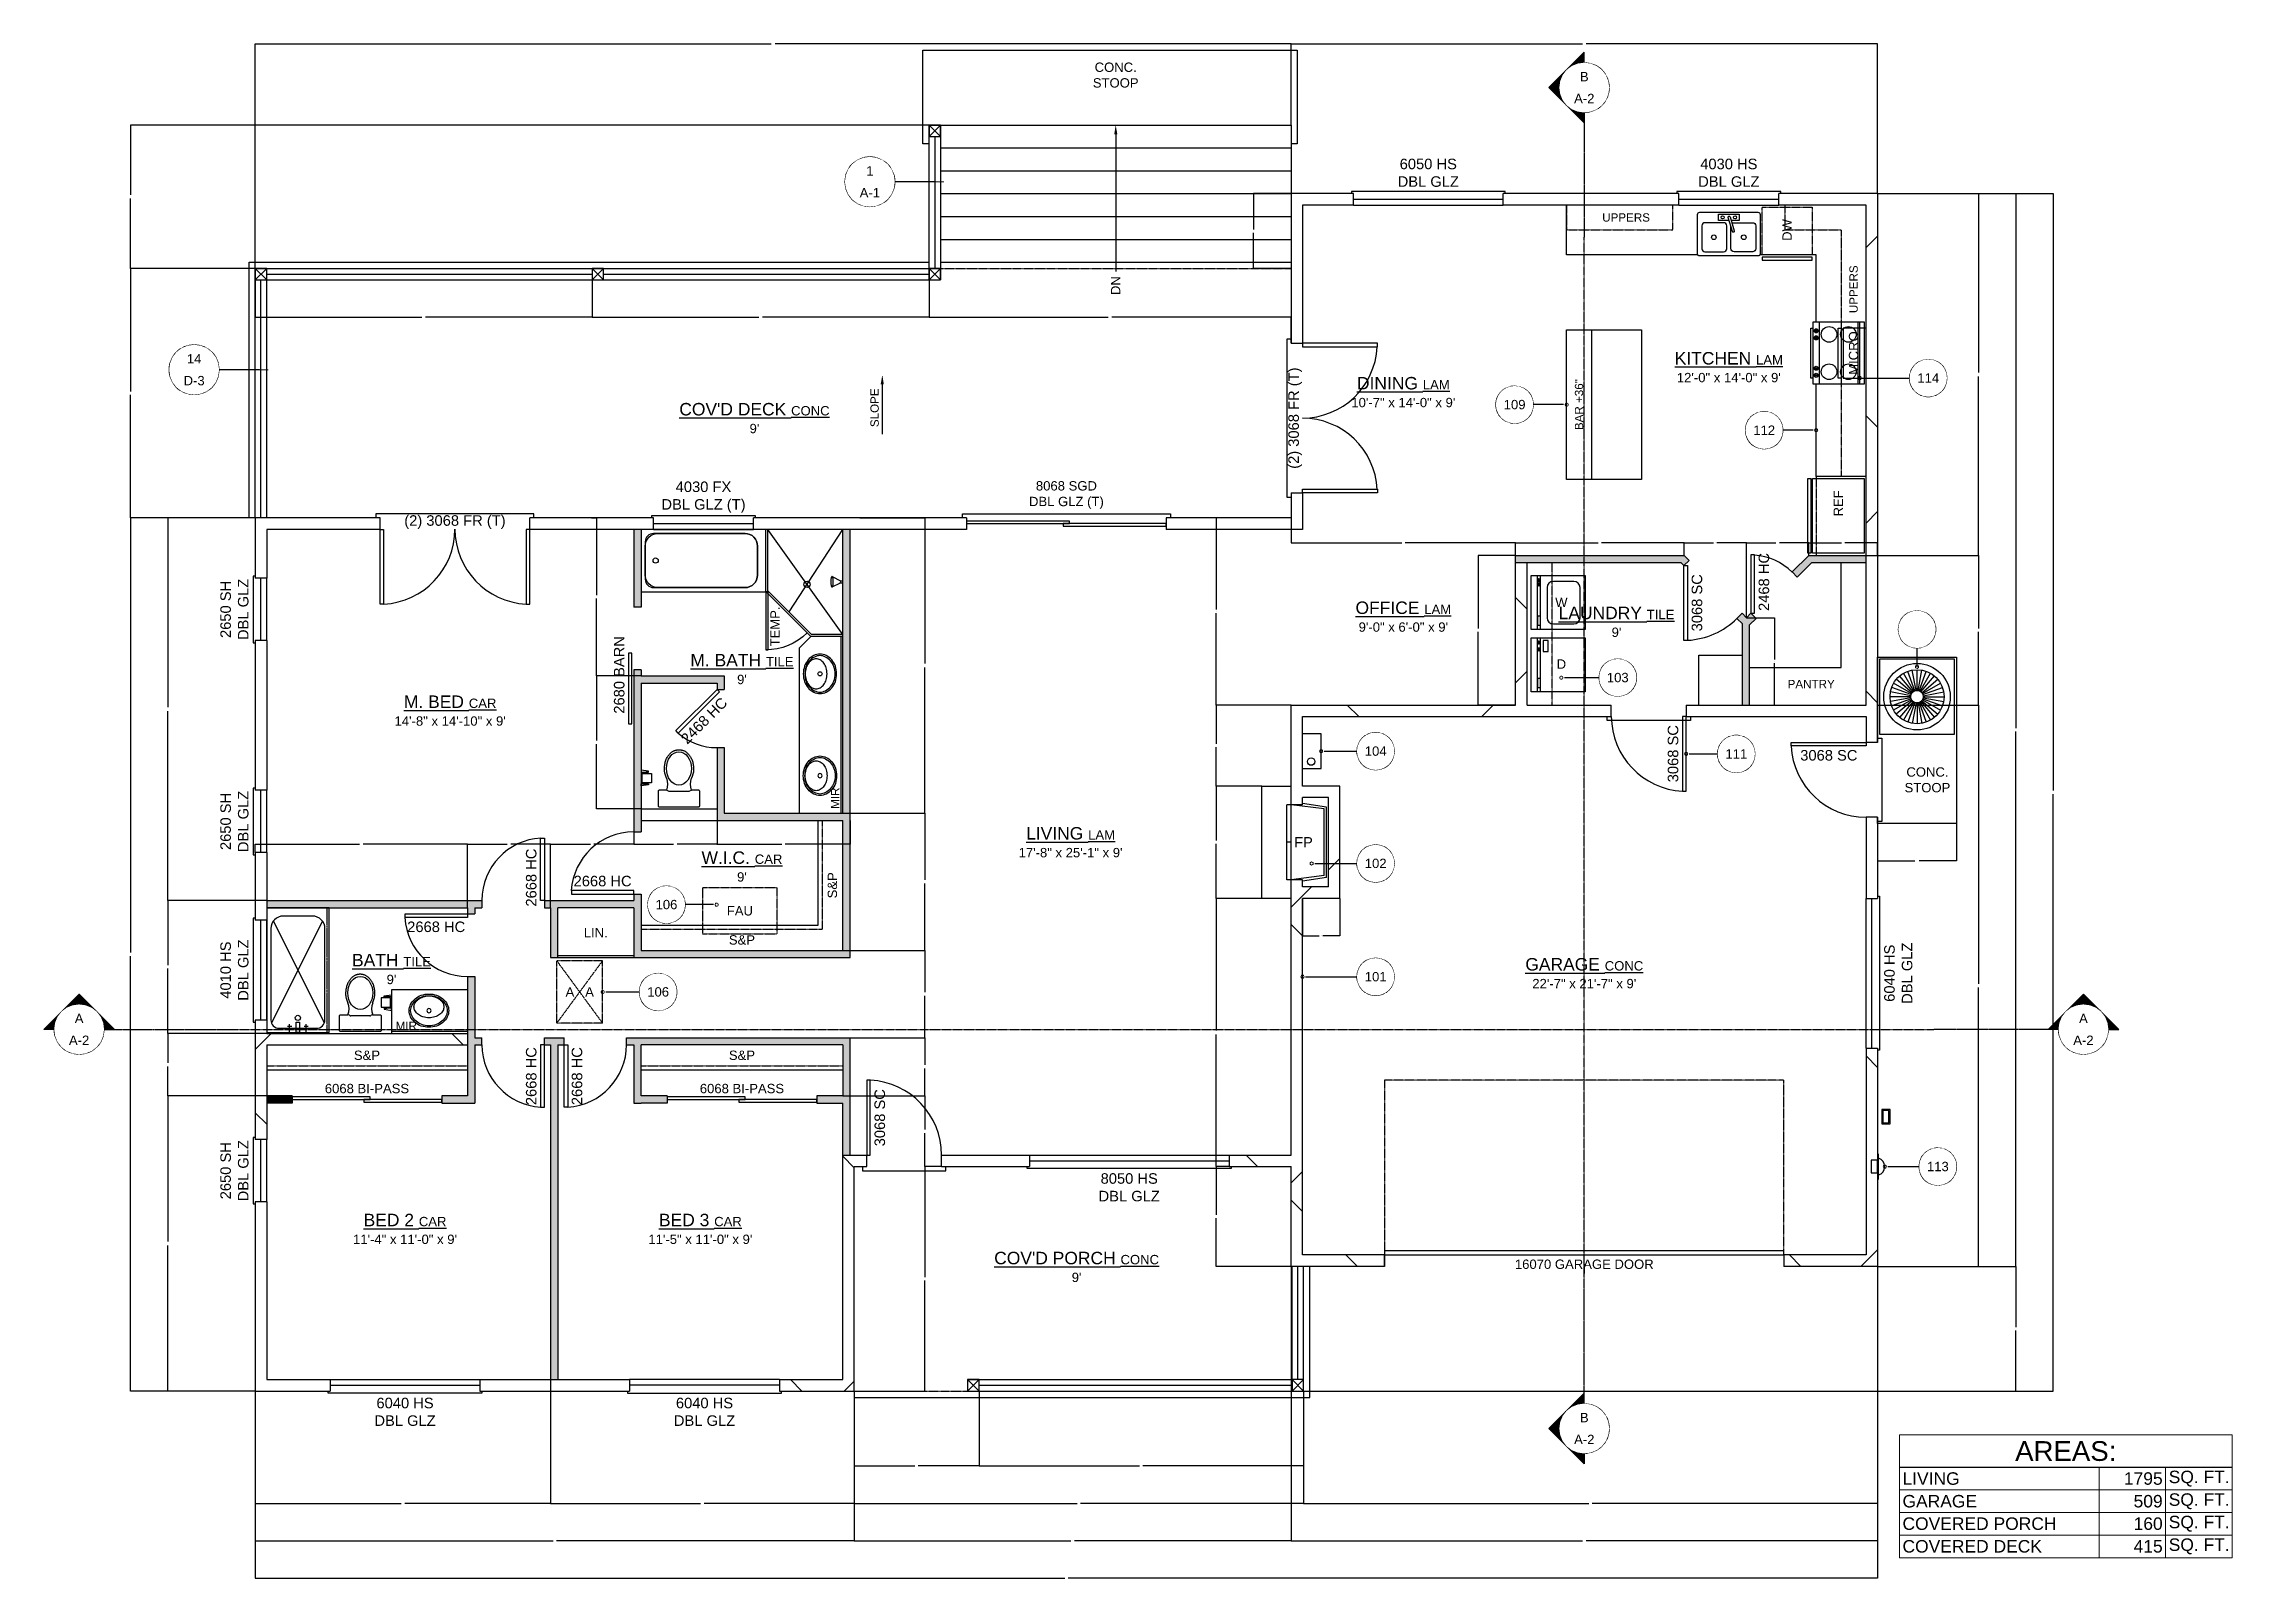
# Model space of a CAD drawing. Header units: inches. Extents: x -534 to 518, y -402 to 336.
import ezdxf

# ---------------------------------------------------------------- set-up
doc = ezdxf.new("R2010")
doc.units = ezdxf.units.IN
doc.header["$LTSCALE"] = 48
doc.header["$MEASUREMENT"] = 0
doc.header["$PDMODE"] = 1
doc.header["$PDSIZE"] = -2
for name, pattern in [('CENTER2', [0.027, 0.018, -0.003, 0.003, -0.003]), ('DASH_4', [0.004512, 0.003, -0.001512]), ('HIDDEN', [0.009, 0.006, -0.003]), ('HIDDEN2', [0.0045, 0.003, -0.0015])]:
    doc.linetypes.add(name, pattern=pattern)
doc.layers.get('0').update_dxf_attribs({"lineweight": 25})
doc.layers.get('DEFPOINTS').update_dxf_attribs({"lineweight": 25})
for name, color, linetype, lineweight, true_color in [('1-CAB', 40, 'Continuous', 25, 0xffbf00), ('1-DIM', 22, 'Continuous', 25, 0xcc3300), ('1-DOOR', 9, 'Continuous', 25, 0xc0c0c0), ('1-FAU', 1, 'Continuous', 25, 0xff0000), ('1-FIX', 1, 'Continuous', 25, 0xff0000), ('1-FIX-F', 1, 'Continuous', 25, 0xff0000), ('1-MISC', 40, 'Continuous', 25, 0xffbf00), ('1-POCHE', 8, 'Continuous', 25, 0x808080), ('1-SOFFIT', 9, 'HIDDEN2', 25, 0xc0c0c0), ('1-WALL', 3, 'Continuous', 25, 0x00ff00), ('1-WIN', 9, 'Continuous', 25, 0xc0c0c0)]:
    doc.layers.add(name, color=color, linetype=linetype, lineweight=lineweight, true_color=true_color)
for name, color, linetype, lineweight in [('1-RMNAME', 7, 'Continuous', 25), ('1-SECT', 7, 'Continuous', 25), ('1-TEXT', 7, 'Continuous', 25), ('BOR-TEXT', 7, 'Continuous', 25)]:
    doc.layers.add(name, color=color, linetype=linetype, lineweight=lineweight)
doc.styles.add('Arial', font='arial.ttf')
doc.dimstyles.new('ANNOT', dxfattribs={"dimtxt": 0.083333, "dimasz": 0.18, "dimexe": 0.0024, "dimexo": 0.0015, "dimgap": 0.00216, "dimtad": 1, "dimdec": 3, "dimdsep": 46, "dimlunit": 4, "dimtxsty": 'Arial', "dimblk": 'VW_SLASH', "dimblk1": 'VW_SLASH', "dimblk2": 'VW_SLASH', "dimcen": 0, "dimdle": 0.0024, "dimazin": 0, "dimtfac": 1, "dimtdec": 3, "dimtix": 1, "dimtmove": 0, "dimatfit": 0, "dimldrblk": 'VW_SLASH', "dimfxl": 1, "dimfrac": 2, "dimtolj": 1, "dimarcsym": 0})
pattern_1 = [(45, (0, 0), (-0.00552427, 0.00552427), [])]

msp = doc.modelspace()

# ---------------------------------------------------------------- texts
at = {"color": 7, "char_height": 4.5, "attachment_point": 5, "rotation": 90, "line_spacing_factor": 0.25, "style": 'Arial'}
for s, insert in [('DW', (304.2, 246.4)), ('MICRO', (336.2, 187.2)), ('REF', (328.8, 114.9))]:
    msp.add_mtext(s, dxfattribs=dict(at, insert=insert))
at = {"color": 7, "char_height": 4.5, "attachment_point": 5, "line_spacing_factor": 0.25, "style": 'Arial'}
for s, insert in [('W', (195.7, 67.3)), ('D', (195.7, 37.6))]:
    msp.add_mtext(s, dxfattribs=dict(at, insert=insert))
at = {"insert": (366.7, 54.3), "char_height": 4.5, "attachment_point": 5, "line_spacing_factor": 0.25, "style": 'Arial'}
msp.add_mtext('110', dxfattribs=at)
at = {"layer": '1-FIX', "insert": (-182.4, 55.7), "char_height": 4.5, "width": 17.302, "attachment_point": 5, "rotation": 90, "line_spacing_factor": 1.004016, "style": 'Arial'}
msp.add_mtext('TEMP.', dxfattribs=at)
at = {"layer": '1-RMNAME', "char_height": 6, "attachment_point": 5, "line_spacing_factor": 1.004016, "style": 'Arial'}
for s, insert in [('{\\LKITCHEN }{\\H0.75x;\\LLAM}{\\H1x;\\L\\P}{\\H0.75x;\\l12\'-0" x 14\'-0" x 9\'}', (276.2, 180.4)), ('{\\LDINING }{\\H0.75x;\\LLAM}{\\H1x;\\L\\P}{\\H0.75x;\\l10\'-7" x 14\'-0" x 9\'}', (119.7, 168.4)), ("{\\LCOV'D DECK }{\\H0.75x;\\LCONC}{\\H1x;\\L\\P}{\\H0.75x;\\l9'}", (-192.3, 155.9)), ('{\\LOFFICE }{\\H0.75x;\\LLAM}{\\H1x;\\L\\P}{\\H0.75x;\\l9\'-0" x 6\'-0" x 9\'}', (119.7, 60.4)), ("{\\LLAUNDRY }{\\H0.75x;\\LTILE}{\\H1x;\\L\\P}{\\H0.75x;\\l9'}", (222.2, 57.9)), ("{\\LM. BATH }{\\H0.75x;\\LTILE}{\\H1x;\\L\\P}{\\H0.75x;\\l9'}", (-198.3, 35.2)), ('{\\LM. BED }{\\H0.75x;\\LCAR}{\\H1x;\\L\\P}{\\H0.75x;\\l14\'-8" x 14\'-10" x 9\'}', (-338.6, 15.2)), ('{\\LLIVING }{\\H0.75x;\\LLAM}{\\H1x;\\L\\P}{\\H0.75x;\\l17\'-8" x 25\'-1" x 9\'}', (-40.3, -48.1)), ("{\\LW.I.C. }{\\H0.75x;\\LCAR}{\\H1x;\\L\\P}{\\H0.75x;\\l9'}", (-198.3, -59.8)), ("{\\LBATH }{\\H0.75x;\\LTILE}{\\H1x;\\L\\P}{\\H0.75x;\\l9'}", (-366.8, -109.1)), ('{\\LGARAGE }{\\H0.75x;\\LCONC}{\\H1x;\\L\\P}{\\H0.75x;\\l22\'-7" x 21\'-7" x 9\'}', (206.7, -111.1)), ('{\\LBED 2 }{\\H0.75x;\\LCAR}{\\H1x;\\L\\P}{\\H0.75x;\\l11\'-4" x 11\'-0" x 9\'}', (-360.3, -234.1)), ('{\\LBED 3 }{\\H0.75x;\\LCAR}{\\H1x;\\L\\P}{\\H0.75x;\\l11\'-5" x 11\'-0" x 9\'}', (-218.3, -234.1)), ("{\\LCOV'D PORCH }{\\H0.75x;\\LCONC}{\\H1x;\\L\\P}{\\H0.75x;\\l9'}", (-37.4, -252.4))]:
    msp.add_mtext(s, dxfattribs=dict(at, insert=insert))
at = {"layer": '1-TEXT', "attachment_point": 5, "line_spacing_factor": 1.004016, "style": 'Arial'}
for s, insert, char_height in [('CONC.\\PSTOOP', (-18.6, 320.9), 4.5), ('6050 HS\\PDBL GLZ', (131.7, 273.9), 5.06), ('4030 HS\\PDBL GLZ', (276.2, 273.9), 5.06), ('UPPERS', (226.8, 252.4), 4), ('4030 FX\\PDBL GLZ (T)', (-216.8, 117.9), 5.063), ('8068 SGD\\PDBL GLZ (T)', (-42.3, 118.9), 4.5), ('(2) 3068 FR (T)', (-336.3, 105.9), 5.063), ('PANTRY', (315.8, 28), 4), ('3068 SC', (324.3, -6.3), 5.06), ('CONC.\\PSTOOP', (371.7, -18.1), 4.5), ('FP', (71.7, -48.1), 5), ('2668 HC', (-265.3, -66.8), 5.06), ('2668 HC', (-345.3, -88.8), 5.06), ('MIR', (-359.7, -136.4), 4), ('8050 HS\\PDBL GLZ', (-12.1, -214.1), 5.06), ('16070 GARAGE DOOR', (206.7, -251.1), 4.5), ('6040 HS\\PDBL GLZ', (-360.3, -322.1), 5.06), ('6040 HS\\PDBL GLZ', (-216.3, -322.1), 5.06)]:
    msp.add_mtext(s, dxfattribs=dict(at, insert=insert, char_height=char_height))
at = {"layer": '1-TEXT', "line_spacing_factor": 1.004016, "style": 'Arial'}
for s, insert, char_height, attachment_point, rotation in [('DN', (-20.9, 224.2), 4.5, 3, 90), ('UPPERS', (336.2, 217.9), 4, 5, 90), ('(2) 3068 FR (T)', (67.7, 155.9), 5.063, 5, 90), ('BAR +36"', (204.2, 162.4), 4, 5, 90), ('2468 HC', (293.1, 77.1), 5.06, 5, 90), ('2650 SH\\PDBL GLZ', (-442.3, 63.9), 5.06, 5, 90), ('3068 SC', (260.9, 67.1), 5.06, 5, 90), ('2680 BARN', (-257.3, 32.4), 5.06, 5, 90), ('2468 HC', (-216.5, 10.4), 5.06, 5, 45), ('3068 SC', (249.4, -5.5), 5.06, 5, 90), ('2650 SH\\PDBL GLZ', (-442.3, -38.1), 5.06, 5, 90), ('MIR', (-153.5, -26.9), 4, 5, 90), ('2668 HC', (-299.6, -65.1), 5.06, 5, 90), ('4010 HS\\PDBL GLZ', (-442.3, -109.6), 5.06, 5, 90), ('6040 HS\\PDBL GLZ', (357.7, -111.1), 5.06, 5, 90), ('2668 HC', (-299.6, -160.6), 5.06, 5, 90), ('2668 HC', (-277.6, -160.6), 5.06, 5, 90), ('3068 SC', (-132, -180.6), 5.06, 5, 90), ('2650 SH\\PDBL GLZ', (-442.3, -206.1), 5.06, 5, 90)]:
    msp.add_mtext(s, dxfattribs=dict(at, insert=insert, char_height=char_height, attachment_point=attachment_point, rotation=rotation))
at = {"layer": '1-TEXT', "insert": (-154.8, -68.8), "char_height": 4.5, "width": 16.666, "attachment_point": 5, "rotation": 90, "line_spacing_factor": 1.004016, "style": 'Arial'}
msp.add_mtext('S&P', dxfattribs=at)
at = {"layer": '1-TEXT', "char_height": 4.5, "attachment_point": 5, "line_spacing_factor": 1.004016, "style": 'Arial'}
for s, insert, width in [('LIN.', (-268.6, -91.6), 13.387), ('S&P', (-198.3, -95.1), 16.666), ('S&P', (-378.6, -150.6), 16.666), ('S&P', (-198.3, -150.6), 16.666), ('6068 BI-PASS', (-378.6, -166.6), 61.625), ('6068 BI-PASS', (-198.3, -166.6), 61.625)]:
    msp.add_mtext(s, dxfattribs=dict(at, insert=insert, width=width))

# ---------------------------------------------------------------- blocks, each defined once
blk = doc.blocks.new('Group')
at = {"flags": 128}
blk.add_lwpolyline([(-246.8, 102.4), (-246.8, 72.4), (-186.8, 72.4), (-186.8, 102.4)], close=True, dxfattribs=at)
for points in [[(-244.8, 80.4), (-244.8, 94.4, -0.414214), (-238.8, 100.4), (-196.8, 100.4, -0.414214), (-190.8, 94.4), (-190.8, 80.4, -0.414214), (-196.8, 74.4), (-238.8, 74.4, -0.414214)], [(-190.8, 94.4, 0.414214), (-196.8, 100.4), (-240.8, 100.4, 0.414214), (-244.8, 96.4), (-244.8, 78.4, 0.414214), (-240.8, 74.4), (-196.8, 74.4, 0.414214), (-190.8, 80.4)]]:
    blk.add_lwpolyline(points, format="xyb", close=True, dxfattribs=at)
at = {"linetype": 'Continuous'}
blk.add_circle((-239.8, 87.4), 1.25, dxfattribs=at)
blk = doc.blocks.new('SINK_BATH_1')
at = {"flags": 128}
for points in [[(0, -18, 0.084101), (3.7, -17.4, 0.091322), (6.7, -15.7, 0.103814), (8.8, -13, 0.114782), (9.5, -10, 0.114782), (8.8, -7, 0.103814), (6.7, -4.3, 0.091322), (3.7, -2.6, 0.084101), (0, -2), (0, -2), (0, -2, 0.084101), (-3.7, -2.6, 0.091322), (-6.7, -4.3, 0.103814), (-8.8, -7, 0.114782), (-9.5, -10, 0.114782), (-8.8, -13, 0.103814), (-6.7, -15.7, 0.091322), (-3.7, -17.4, 0.084101)], [(0, -17.3), (0, -17.3, 0.084101), (3.5, -16.7, 0.091322), (6.2, -15.1, 0.103814), (8.1, -12.7, 0.114782), (8.8, -10, 0.114782), (8.1, -7.3, 0.103814), (6.2, -4.9, 0.091322), (3.5, -3.3, 0.084101), (0, -2.8), (0, -2.8, 0.084101), (-3.5, -3.3, 0.091322), (-6.2, -4.9, 0.103814), (-8.1, -7.3, 0.114782), (-8.8, -10, 0.114782), (-8.1, -12.7, 0.103814), (-6.2, -15.1, 0.091322), (-3.5, -16.7, 0.084101), (0, -17.3)], [(0, -13.4, 0.073018), (2.9, -13, 0.084057), (5.1, -11.9, 0.106512), (6.7, -10.1, 0.130573), (7.2, -8.2, 0.130573), (6.7, -6.3, 0.106512), (5.1, -4.5, 0.084057), (2.9, -3.4, 0.073018), (0, -2.9), (0, -2.9, 0.073018), (-2.9, -3.4, 0.084057), (-5.1, -4.5, 0.106512), (-6.7, -6.3, 0.130573), (-7.2, -8.2, 0.130573), (-6.7, -10.1, 0.106512), (-5.1, -11.9, 0.084057), (-2.9, -13, 0.073018)]]:
    blk.add_lwpolyline(points, format="xyb", close=True, dxfattribs=at)
blk.add_circle((0, -10), 1)
blk = doc.blocks.new('tp')
for p, q in [((3.5, 3.25), (0, 3.75)), ((0, 3.75), (0, 2.75)), ((0, 2.75), (3.5, 2.75)), ((2.25, 2.75), (3.25, 2.75)), ((3.25, 2.75), (2.25, 2.75)), ((2.25, 2.25), (2.25, 2.75)), ((3.25, 2.75), (3.25, 2.25)), ((3.5, 2.75), (3.5, 3.25)), ((0, -3.75), (0, -2.75)), ((0, -2.75), (3.5, -2.75)), ((3.5, -3.25), (0, -3.75)), ((2.25, -2.75), (2.25, -2.25)), ((3.25, -2.75), (2.25, -2.75)), ((3.25, -2.25), (3.25, -2.75)), ((3.5, -2.75), (3.5, -3.25))]:
    blk.add_line(p, q)
at = {"flags": 128}
blk.add_lwpolyline([(0.5, -2.25), (0.5, 2.25), (5, 2.25), (5, -2.25)], close=True, dxfattribs=at)
blk = doc.blocks.new('Group-1')
for p, q in [((-387, -131.3), (-387.8, -131.1)), ((-377.3, -131.6), (-386.3, -131.6)), ((-375.9, -131.1), (-376.6, -131.3))]:
    blk.add_line(p, q)
at = {"flags": 128}
blk.add_lwpolyline([(-375.9, -131.1), (-372.3, -131.1, -0.414214), (-371.8, -131.6), (-371.8, -138.6, -0.414214), (-372.3, -139.1), (-391.3, -139.1, -0.414214), (-391.8, -138.6), (-391.8, -131.6, -0.414214), (-391.3, -131.1), (-387.8, -131.1)], format="xyb", dxfattribs=at)
for centre, radius, start, end in [((-395.5, -128.2), 8.26, 339.6902, 20.3098), ((-368.1, -128.2), 8.26, 159.6902, 200.3098), ((-386.3, -130.6), 1, 225, 270), ((-377.3, -130.6), 1, 270, 315)]:
    blk.add_arc(centre, radius, start, end)
blk.add_ellipse((-381.8, -120.6), major_axis=(0, -8), ratio=0.75)
blk.add_open_spline([(-375.9, -125.3), (-375.5, -124.5), (-374.6, -121.3), (-375.4, -116), (-378.5, -112.3), (-381.1, -111.6), (-382.6, -111.6), (-385.2, -112.3), (-388.2, -116), (-389.1, -121.3), (-388.2, -124.5), (-387.8, -125.3)], degree=2)
blk = doc.blocks.new('Group-2')
at = {"linetype": 'CENTER2'}
blk.add_line((-397.8, -139.6), (-397.8, -79.6), dxfattribs=at)
for p, q in [((-400, -86), (-424.5, -135)), ((-399.1, -135), (-423.6, -86)), ((-416.8, -136.6), (-414.8, -136.6)), ((-415.8, -139.6), (-415.8, -135.6)), ((-408.8, -136.6), (-406.8, -136.6)), ((-407.8, -139.6), (-407.8, -135.6))]:
    blk.add_line(p, q)
at = {"flags": 128}
for points in [[(-426.8, -139.6), (-396.8, -139.6), (-396.8, -79.6), (-426.8, -79.6)], [(-412.6, -139.6), (-412.6, -134.6), (-411.1, -134.6), (-411.1, -139.6)]]:
    blk.add_lwpolyline(points, close=True, dxfattribs=at)
blk.add_lwpolyline([(-418.8, -83.6, 0.414214), (-424.8, -89.6), (-424.8, -133.6, 0.414214), (-420.8, -137.6), (-402.8, -137.6, 0.414214), (-398.8, -133.6), (-398.8, -89.6, 0.414214), (-404.8, -83.6)], format="xyb", close=True, dxfattribs=at)
at = {"linetype": 'Continuous'}
blk.add_circle((-411.8, -132.6), 1.25, dxfattribs=at)
blk = doc.blocks.new('VW_SLASH')
at = {"color": 0, "linetype": 'ByBlock', "lineweight": -2, "transparency": 16777216}
blk.add_line((0.01, 0), (-1, 0), dxfattribs=at)
at = {"color": 0, "linetype": 'Continuous', "lineweight": 5, "transparency": 16777216, "flags": 128}
blk.add_lwpolyline([(0.01, 0.01), (-0.01, -0.01)], dxfattribs=at)
blk = doc.blocks.new('*D6')
at = {"layer": '1-DIM', "color": 0, "lineweight": -2}
for p, q in [((-432.3, 227.9), (-432.3, 335.9)), ((-432.1, 335.9), (-184.2, 335.9)), ((65.5, 335.9), (-182.4, 335.9)), ((65.7, 296.9), (65.7, 335.9))]:
    blk.add_line(p, q, dxfattribs=at)
at = {"layer": 'DEFPOINTS', "color": 0}
for p in [(-432.3, 335.9), (65.7, 296.9), (-432.3, 227.9)]:
    blk.add_point(p, dxfattribs=at)
at = {"layer": '1-DIM', "color": 0, "lineweight": -2, "xscale": 0.18, "yscale": 0.18, "zscale": 0.18, "rotation": 180}
blk.add_blockref('VW_SLASH', (-432.3, 335.9), dxfattribs=at)
at = {"layer": '1-DIM', "color": 0, "lineweight": -2, "xscale": 0.18, "yscale": 0.18, "zscale": 0.18}
blk.add_blockref('VW_SLASH', (65.7, 335.9), dxfattribs=at)
at = {"layer": '1-DIM', "color": 0, "insert": (-183.3, 335.9), "char_height": 0.0833, "attachment_point": 5, "style": 'Arial'}
blk.add_mtext('\\A1;41\'-6"', dxfattribs=at)
blk = doc.blocks.new('*D7')
at = {"layer": '1-DIM', "color": 0, "lineweight": -2}
for p, q in [((-432.3, 107.9), (-492.3, 107.9)), ((-492.3, 107.8), (-492.3, -101.2)), ((-492.3, -311.9), (-492.3, -102.9)), ((-432.3, -312.1), (-492.3, -312.1))]:
    blk.add_line(p, q, dxfattribs=at)
at = {"layer": 'DEFPOINTS', "color": 0}
for p in [(-432.3, 107.9), (-492.3, -312.1), (-432.3, -312.1)]:
    blk.add_point(p, dxfattribs=at)
at = {"layer": '1-DIM', "color": 0, "lineweight": -2, "xscale": 0.18, "yscale": 0.18, "zscale": 0.18}
for p, rotation in [((-492.3, 107.9), 90), ((-492.3, -312.1), 270)]:
    blk.add_blockref('VW_SLASH', p, dxfattribs=dict(at, rotation=rotation))
at = {"layer": '1-DIM', "color": 0, "insert": (-492.3, -102.1), "char_height": 0.0833, "attachment_point": 5, "rotation": 90, "style": 'Arial'}
blk.add_mtext("\\A1;35'", dxfattribs=at)
blk = doc.blocks.new('*D8')
at = {"layer": '1-DIM', "color": 0, "lineweight": -2}
for p, q in [((-432.3, -312.1), (-432.3, -384.1)), ((-144.3, -312.1), (-144.3, -384.1)), ((-432.1, -384.1), (-289.1, -384.1)), ((-144.5, -384.1), (-287.5, -384.1))]:
    blk.add_line(p, q, dxfattribs=at)
at = {"layer": 'DEFPOINTS', "color": 0}
for p in [(-432.3, -312.1), (-144.3, -312.1), (-432.3, -384.1)]:
    blk.add_point(p, dxfattribs=at)
at = {"layer": '1-DIM', "color": 0, "lineweight": -2, "xscale": 0.18, "yscale": 0.18, "zscale": 0.18, "rotation": 180}
blk.add_blockref('VW_SLASH', (-432.3, -384.1), dxfattribs=at)
at = {"layer": '1-DIM', "color": 0, "lineweight": -2, "xscale": 0.18, "yscale": 0.18, "zscale": 0.18}
blk.add_blockref('VW_SLASH', (-144.3, -384.1), dxfattribs=at)
at = {"layer": '1-DIM', "color": 0, "insert": (-288.3, -384.1), "char_height": 0.0833, "attachment_point": 5, "style": 'Arial'}
blk.add_mtext("\\A1;24'", dxfattribs=at)
blk = doc.blocks.new('*D9')
at = {"layer": '1-DIM', "color": 0, "lineweight": -2}
for p, q in [((347.7, 17.9), (396.2, 17.9)), ((396.2, 17.8), (396.2, -116.2)), ((396.2, -251.9), (396.2, -118)), ((347.7, -252.1), (396.2, -252.1))]:
    blk.add_line(p, q, dxfattribs=at)
at = {"layer": 'DEFPOINTS', "color": 0}
for p in [(347.7, 17.9), (347.7, -252.1), (396.2, -252.1)]:
    blk.add_point(p, dxfattribs=at)
at = {"layer": '1-DIM', "color": 0, "lineweight": -2, "xscale": 0.18, "yscale": 0.18, "zscale": 0.18}
for p, rotation in [((396.2, 17.9), 89.99999999999999), ((396.2, -252.1), 270)]:
    blk.add_blockref('VW_SLASH', p, dxfattribs=dict(at, rotation=rotation))
at = {"layer": '1-DIM', "color": 0, "insert": (396.2, -117.1), "char_height": 0.0833, "attachment_point": 5, "rotation": 90, "style": 'Arial'}
blk.add_mtext('\\A1;22\'-6"', dxfattribs=at)
blk = doc.blocks.new('*D10')
at = {"layer": '1-DIM', "color": 0, "lineweight": -2}
for p, q in [((342.2, 89.9), (396.2, 89.9)), ((396.2, 89.8), (396.2, 54.7)), ((396.2, 18.1), (396.2, 53.1)), ((347.7, 17.9), (396.2, 17.9))]:
    blk.add_line(p, q, dxfattribs=at)
at = {"layer": 'DEFPOINTS', "color": 0}
for p in [(342.2, 89.9), (347.7, 17.9), (396.2, 17.9)]:
    blk.add_point(p, dxfattribs=at)
at = {"layer": '1-DIM', "color": 0, "lineweight": -2, "xscale": 0.18, "yscale": 0.18, "zscale": 0.18}
for p, rotation in [((396.2, 89.9), 90), ((396.2, 17.9), 270)]:
    blk.add_blockref('VW_SLASH', p, dxfattribs=dict(at, rotation=rotation))
at = {"layer": '1-DIM', "color": 0, "insert": (396.2, 53.9), "char_height": 0.0833, "attachment_point": 5, "rotation": 90, "style": 'Arial'}
blk.add_mtext("\\A1;6'", dxfattribs=at)
blk = doc.blocks.new('*D11')
at = {"layer": '1-DIM', "color": 0, "lineweight": -2}
for p, q in [((347.7, -252.1), (414.2, -252.1)), ((414.2, -252.2), (414.2, -281.3)), ((414.2, -311.9), (414.2, -282.9)), ((71.7, -312.1), (414.2, -312.1))]:
    blk.add_line(p, q, dxfattribs=at)
at = {"layer": 'DEFPOINTS', "color": 0}
for p in [(347.7, -252.1), (414.2, -252.1), (71.7, -312.1)]:
    blk.add_point(p, dxfattribs=at)
at = {"layer": '1-DIM', "color": 0, "lineweight": -2, "xscale": 0.18, "yscale": 0.18, "zscale": 0.18}
for p, rotation in [((414.2, -252.1), 90), ((414.2, -312.1), 270)]:
    blk.add_blockref('VW_SLASH', p, dxfattribs=dict(at, rotation=rotation))
at = {"layer": '1-DIM', "color": 0, "insert": (414.2, -282.1), "char_height": 0.0833, "attachment_point": 5, "rotation": 90, "style": 'Arial'}
blk.add_mtext("\\A1;5'", dxfattribs=at)
blk = doc.blocks.new('*D12')
at = {"layer": '1-DIM', "color": 0, "lineweight": -2}
for p, q in [((347.7, 263.9), (432.2, 263.9)), ((432.2, 263.8), (432.2, -23.2)), ((432.2, -311.9), (432.2, -24.9)), ((71.7, -312.1), (432.2, -312.1))]:
    blk.add_line(p, q, dxfattribs=at)
at = {"layer": 'DEFPOINTS', "color": 0}
for p in [(347.7, 263.9), (71.7, -312.1), (432.2, -312.1)]:
    blk.add_point(p, dxfattribs=at)
at = {"layer": '1-DIM', "color": 0, "lineweight": -2, "xscale": 0.18, "yscale": 0.18, "zscale": 0.18}
for p, rotation in [((432.2, 263.9), 89.99999999999999), ((432.2, -312.1), 270)]:
    blk.add_blockref('VW_SLASH', p, dxfattribs=dict(at, rotation=rotation))
at = {"layer": '1-DIM', "color": 0, "insert": (432.2, -24.1), "char_height": 0.0833, "attachment_point": 5, "rotation": 90, "style": 'Arial'}
blk.add_mtext("\\A1;48'", dxfattribs=at)
blk = doc.blocks.new('*D13')
at = {"layer": '1-DIM', "color": 0, "lineweight": -2}
for p, q in [((65.7, 296.9), (65.7, 335.9)), ((65.9, 335.9), (205.8, 335.9)), ((347.5, 335.9), (207.6, 335.9)), ((347.7, 263.9), (347.7, 335.9))]:
    blk.add_line(p, q, dxfattribs=at)
at = {"layer": 'DEFPOINTS', "color": 0}
for p in [(65.7, 335.9), (65.7, 296.9), (347.7, 263.9)]:
    blk.add_point(p, dxfattribs=at)
at = {"layer": '1-DIM', "color": 0, "lineweight": -2, "xscale": 0.18, "yscale": 0.18, "zscale": 0.18, "rotation": 180}
blk.add_blockref('VW_SLASH', (65.7, 335.9), dxfattribs=at)
at = {"layer": '1-DIM', "color": 0, "lineweight": -2, "xscale": 0.18, "yscale": 0.18, "zscale": 0.18}
blk.add_blockref('VW_SLASH', (347.7, 335.9), dxfattribs=at)
at = {"layer": '1-DIM', "color": 0, "insert": (206.7, 335.9), "char_height": 0.0833, "attachment_point": 5, "style": 'Arial'}
blk.add_mtext('\\A1;23\'-6"', dxfattribs=at)
blk = doc.blocks.new('*D14')
at = {"layer": '1-DIM', "color": 0, "lineweight": -2}
for p, q in [((65.7, -252.1), (65.7, -384.1)), ((-144.3, -312.1), (-144.3, -384.1)), ((-144.1, -384.1), (-40.2, -384.1)), ((65.5, -384.1), (-38.4, -384.1))]:
    blk.add_line(p, q, dxfattribs=at)
at = {"layer": 'DEFPOINTS', "color": 0}
for p in [(65.7, -252.1), (-144.3, -312.1), (-144.3, -384.1)]:
    blk.add_point(p, dxfattribs=at)
at = {"layer": '1-DIM', "color": 0, "lineweight": -2, "xscale": 0.18, "yscale": 0.18, "zscale": 0.18, "rotation": 180}
blk.add_blockref('VW_SLASH', (-144.3, -384.1), dxfattribs=at)
at = {"layer": '1-DIM', "color": 0, "lineweight": -2, "xscale": 0.18, "yscale": 0.18, "zscale": 0.18}
blk.add_blockref('VW_SLASH', (65.7, -384.1), dxfattribs=at)
at = {"layer": '1-DIM', "color": 0, "insert": (-39.3, -384.1), "char_height": 0.0833, "attachment_point": 5, "style": 'Arial'}
blk.add_mtext('\\A1;17\'-6"', dxfattribs=at)
blk = doc.blocks.new('*D15')
at = {"layer": '1-DIM', "color": 0, "lineweight": -2}
for p, q in [((65.7, -252.1), (65.7, -384.1)), ((347.7, -252.1), (347.7, -384.1)), ((65.9, -384.1), (205.8, -384.1)), ((347.5, -384.1), (207.6, -384.1))]:
    blk.add_line(p, q, dxfattribs=at)
at = {"layer": 'DEFPOINTS', "color": 0}
for p in [(65.7, -252.1), (347.7, -252.1), (65.7, -384.1)]:
    blk.add_point(p, dxfattribs=at)
at = {"layer": '1-DIM', "color": 0, "lineweight": -2, "xscale": 0.18, "yscale": 0.18, "zscale": 0.18, "rotation": 180}
blk.add_blockref('VW_SLASH', (65.7, -384.1), dxfattribs=at)
at = {"layer": '1-DIM', "color": 0, "lineweight": -2, "xscale": 0.18, "yscale": 0.18, "zscale": 0.18}
blk.add_blockref('VW_SLASH', (347.7, -384.1), dxfattribs=at)
at = {"layer": '1-DIM', "color": 0, "insert": (206.7, -384.1), "char_height": 0.0833, "attachment_point": 5, "style": 'Arial'}
blk.add_mtext('\\A1;23\'-6"', dxfattribs=at)
blk = doc.blocks.new('*D16')
at = {"layer": '1-DIM', "color": 0, "lineweight": -2}
for p, q in [((347.7, -252.1), (347.7, -402.1)), ((-432.3, -312.1), (-432.3, -402.1)), ((-432.1, -402.1), (-43.1, -402.1)), ((347.5, -402.1), (-41.5, -402.1))]:
    blk.add_line(p, q, dxfattribs=at)
at = {"layer": 'DEFPOINTS', "color": 0}
for p in [(347.7, -252.1), (-432.3, -312.1), (347.7, -402.1)]:
    blk.add_point(p, dxfattribs=at)
at = {"layer": '1-DIM', "color": 0, "lineweight": -2, "xscale": 0.18, "yscale": 0.18, "zscale": 0.18, "rotation": 180}
blk.add_blockref('VW_SLASH', (-432.3, -402.1), dxfattribs=at)
at = {"layer": '1-DIM', "color": 0, "lineweight": -2, "xscale": 0.18, "yscale": 0.18, "zscale": 0.18}
blk.add_blockref('VW_SLASH', (347.7, -402.1), dxfattribs=at)
at = {"layer": '1-DIM', "color": 0, "insert": (-42.3, -402.1), "char_height": 0.0833, "attachment_point": 5, "style": 'Arial'}
blk.add_mtext("\\A1;65'", dxfattribs=at)
blk = doc.blocks.new('*D17')
at = {"layer": '1-DIM', "color": 0, "lineweight": -2}
for p, q in [((-108.3, 296.9), (-492.3, 296.9)), ((-492.3, 296.8), (-492.3, 263.3)), ((-492.3, 228.1), (-492.3, 261.6)), ((-432.3, 227.9), (-492.3, 227.9))]:
    blk.add_line(p, q, dxfattribs=at)
at = {"layer": 'DEFPOINTS', "color": 0}
for p in [(-108.3, 296.9), (-492.3, 227.9), (-432.3, 227.9)]:
    blk.add_point(p, dxfattribs=at)
at = {"layer": '1-DIM', "color": 0, "lineweight": -2, "xscale": 0.18, "yscale": 0.18, "zscale": 0.18}
for p, rotation in [((-492.3, 296.9), 90), ((-492.3, 227.9), 270)]:
    blk.add_blockref('VW_SLASH', p, dxfattribs=dict(at, rotation=rotation))
at = {"layer": '1-DIM', "color": 0, "insert": (-492.3, 262.4), "char_height": 0.0833, "attachment_point": 5, "rotation": 90, "style": 'Arial'}
blk.add_mtext('\\A1;5\'-9"', dxfattribs=at)
blk = doc.blocks.new('*D18')
at = {"layer": '1-DIM', "color": 0, "lineweight": -2}
for p, q in [((347.7, 263.9), (414.2, 263.9)), ((414.2, 263.8), (414.2, 6.8)), ((414.2, -251.9), (414.2, 5.1)), ((347.7, -252.1), (414.2, -252.1))]:
    blk.add_line(p, q, dxfattribs=at)
at = {"layer": 'DEFPOINTS', "color": 0}
for p in [(347.7, 263.9), (347.7, -252.1), (414.2, -252.1)]:
    blk.add_point(p, dxfattribs=at)
at = {"layer": '1-DIM', "color": 0, "lineweight": -2, "xscale": 0.18, "yscale": 0.18, "zscale": 0.18}
for p, rotation in [((414.2, 263.9), 90), ((414.2, -252.1), 270)]:
    blk.add_blockref('VW_SLASH', p, dxfattribs=dict(at, rotation=rotation))
at = {"layer": '1-DIM', "color": 0, "insert": (414.2, 5.9), "char_height": 0.0833, "attachment_point": 5, "rotation": 90, "style": 'Arial'}
blk.add_mtext("\\A1;43'", dxfattribs=at)
blk = doc.blocks.new('*D19')
at = {"layer": '1-DIM', "color": 0, "lineweight": -2}
for p, q in [((-144.3, -312.1), (-144.3, -366.1)), ((71.7, -312.1), (71.7, -366.1)), ((-144.1, -366.1), (-37.1, -366.1)), ((71.5, -366.1), (-35.5, -366.1))]:
    blk.add_line(p, q, dxfattribs=at)
at = {"layer": 'DEFPOINTS', "color": 0}
for p in [(-144.3, -312.1), (71.7, -312.1), (-144.3, -366.1)]:
    blk.add_point(p, dxfattribs=at)
at = {"layer": '1-DIM', "color": 0, "lineweight": -2, "xscale": 0.18, "yscale": 0.18, "zscale": 0.18, "rotation": 180}
blk.add_blockref('VW_SLASH', (-144.3, -366.1), dxfattribs=at)
at = {"layer": '1-DIM', "color": 0, "lineweight": -2, "xscale": 0.18, "yscale": 0.18, "zscale": 0.18}
blk.add_blockref('VW_SLASH', (71.7, -366.1), dxfattribs=at)
at = {"layer": '1-DIM', "color": 0, "insert": (-36.3, -366.1), "char_height": 0.0833, "attachment_point": 5, "style": 'Arial'}
blk.add_mtext("\\A1;18'", dxfattribs=at)
blk = doc.blocks.new('*D20')
at = {"layer": '1-DIM', "color": 0, "lineweight": -2}
for p, q in [((-102.3, -204.1), (-110.3, -204.1)), ((-110.3, -204.2), (-110.3, -257.3)), ((-110.3, -311.9), (-110.3, -258.9)), ((-144.3, -312.1), (-110.3, -312.1))]:
    blk.add_line(p, q, dxfattribs=at)
at = {"layer": 'DEFPOINTS', "color": 0}
for p in [(-102.3, -204.1), (-144.3, -312.1), (-110.3, -312.1)]:
    blk.add_point(p, dxfattribs=at)
at = {"layer": '1-DIM', "color": 0, "lineweight": -2, "xscale": 0.18, "yscale": 0.18, "zscale": 0.18}
for p, rotation in [((-110.3, -204.1), 90), ((-110.3, -312.1), 270)]:
    blk.add_blockref('VW_SLASH', p, dxfattribs=dict(at, rotation=rotation))
at = {"layer": '1-DIM', "color": 0, "insert": (-110.3, -258.1), "char_height": 0.0833, "attachment_point": 5, "rotation": 90, "style": 'Arial'}
blk.add_mtext("\\A1;9'", dxfattribs=at)
blk = doc.blocks.new('Group-3')
at = {"layer": '1-DOOR', "flags": 128}
blk.add_lwpolyline([(302.7, -244.6), (110.7, -244.6), (110.7, -246.6), (302.7, -246.6)], close=True, dxfattribs=at)
at = {"layer": '1-SOFFIT', "flags": 128}
blk.add_lwpolyline([(302.7, -246.6), (302.7, -162.6), (110.7, -162.6), (110.7, -246.6)], dxfattribs=at)
at = {"layer": '1-WALL', "transparency": 33554664}
for p, q in [((110.7, -252.1), (110.7, -246.6)), ((302.7, -246.6), (302.7, -252.1))]:
    blk.add_line(p, q, dxfattribs=at)
at = {"layer": 'DEFPOINTS'}
blk.add_line((206.7, -251.1), (206.7, -255.6), dxfattribs=at)
blk = doc.blocks.new('*D22')
at = {"layer": '1-DIM', "color": 0, "lineweight": -2}
for p, q in [((347.7, -252.1), (347.7, -366.1)), ((71.7, -312.1), (71.7, -366.1)), ((71.9, -366.1), (208.9, -366.1)), ((347.5, -366.1), (210.5, -366.1))]:
    blk.add_line(p, q, dxfattribs=at)
at = {"layer": 'DEFPOINTS', "color": 0}
for p in [(347.7, -252.1), (71.7, -312.1), (71.7, -366.1)]:
    blk.add_point(p, dxfattribs=at)
at = {"layer": '1-DIM', "color": 0, "lineweight": -2, "xscale": 0.18, "yscale": 0.18, "zscale": 0.18, "rotation": 180}
blk.add_blockref('VW_SLASH', (71.7, -366.1), dxfattribs=at)
at = {"layer": '1-DIM', "color": 0, "lineweight": -2, "xscale": 0.18, "yscale": 0.18, "zscale": 0.18}
blk.add_blockref('VW_SLASH', (347.7, -366.1), dxfattribs=at)
at = {"layer": '1-DIM', "color": 0, "insert": (209.7, -366.1), "char_height": 0.0833, "attachment_point": 5, "style": 'Arial'}
blk.add_mtext("\\A1;23'", dxfattribs=at)
blk = doc.blocks.new('Group-4')
at = {"color": 1, "linetype": 'Continuous', "true_color": 0xff0000}
for p, q in [((66.2, -306.6), (71.7, -312.1)), ((66.2, -312.1), (71.7, -306.6))]:
    blk.add_line(p, q, dxfattribs=at)
at = {"color": 7, "linetype": 'Continuous', "flags": 128}
blk.add_lwpolyline([(66.2, -312.1), (71.7, -312.1), (71.7, -306.6), (66.2, -306.6)], close=True, dxfattribs=at)
blk = doc.blocks.new('Group-5')
at = {"color": 1, "linetype": 'Continuous', "true_color": 0xff0000}
for p, q in [((-89.8, -306.6), (-84.3, -312.1)), ((-89.8, -312.1), (-84.3, -306.6))]:
    blk.add_line(p, q, dxfattribs=at)
at = {"color": 7, "linetype": 'Continuous', "flags": 128}
blk.add_lwpolyline([(-89.8, -312.1), (-84.3, -312.1), (-84.3, -306.6), (-89.8, -306.6)], close=True, dxfattribs=at)
blk = doc.blocks.new('*D25')
at = {"layer": '1-DIM', "color": 0, "lineweight": -2}
for p, q in [((-432.3, 227.9), (-492.3, 227.9)), ((-492.3, 227.8), (-492.3, 168.7)), ((-492.3, 108.1), (-492.3, 167.1)), ((-432.3, 107.9), (-492.3, 107.9))]:
    blk.add_line(p, q, dxfattribs=at)
at = {"layer": 'DEFPOINTS', "color": 0}
for p in [(-492.3, 227.9), (-432.3, 227.9), (-432.3, 107.9)]:
    blk.add_point(p, dxfattribs=at)
at = {"layer": '1-DIM', "color": 0, "lineweight": -2, "xscale": 0.18, "yscale": 0.18, "zscale": 0.18}
for p, rotation in [((-492.3, 227.9), 90), ((-492.3, 107.9), 270)]:
    blk.add_blockref('VW_SLASH', p, dxfattribs=dict(at, rotation=rotation))
at = {"layer": '1-DIM', "color": 0, "insert": (-492.3, 167.9), "char_height": 0.0833, "attachment_point": 5, "rotation": 90, "style": 'Arial'}
blk.add_mtext("\\A1;10'", dxfattribs=at)
blk = doc.blocks.new('DR-SGL45')
at = {"flags": 128}
blk.add_lwpolyline([(0, 0), (0.707, 0.707), (0.737, 0.678), (0.029, -0.029)], close=True, dxfattribs=at)
at = {"color": 1, "true_color": 0xff0000}
blk.add_arc((0, 0), 1, 0, 45, dxfattribs=at)
blk = doc.blocks.new('SHWR_HEAD')
for p, q in [((-5.2, 2.5), (-1.2, 0.5)), ((-1.2, 0.5), (-0.2, 0.5)), ((-5.2, -2.5), (-1.2, -0.5)), ((-1.2, -0.5), (-0.2, -0.5))]:
    blk.add_line(p, q)
for centre in [(-1.7, 0), (-0.7, 0)]:
    blk.add_arc(centre, 0.691, 313.6547, 46.3453)
at = {"transparency": 33554687}
blk.add_rational_spline([(-5.2, -2.5), (-6.4, -2.5), (-6.4, 2.5), (-5.2, 2.5), (-4, 2.5), (-4, -2.5), (-5.2, -2.5)], [1, 0.333333333333, 0.333333333333, 1, 0.333333333333, 0.333333333333, 1], degree=3, knots=[0, 0, 0, 0, 0.5, 0.5, 0.5, 1, 1, 1, 1], dxfattribs=at)
blk = doc.blocks.new('*D28')
at = {"layer": '1-DIM', "color": 0, "lineweight": -2}
for p, q in [((-432.3, 107.9), (-474.3, 107.9)), ((-474.3, 107.8), (-474.3, 16.8)), ((-474.3, -75.9), (-474.3, 15)), ((-426.8, -76.1), (-474.3, -76.1))]:
    blk.add_line(p, q, dxfattribs=at)
at = {"layer": 'DEFPOINTS', "color": 0}
for p in [(-474.3, 107.9), (-432.3, 107.9), (-426.8, -76.1)]:
    blk.add_point(p, dxfattribs=at)
at = {"layer": '1-DIM', "color": 0, "lineweight": -2, "xscale": 0.18, "yscale": 0.18, "zscale": 0.18}
for p, rotation in [((-474.3, 107.9), 89.99999999999999), ((-474.3, -76.1), 270)]:
    blk.add_blockref('VW_SLASH', p, dxfattribs=dict(at, rotation=rotation))
at = {"layer": '1-DIM', "color": 0, "insert": (-474.3, 15.9), "char_height": 0.0833, "attachment_point": 5, "rotation": 90, "style": 'Arial'}
blk.add_mtext('\\A1;15\'-4"', dxfattribs=at)
blk = doc.blocks.new('*D29')
at = {"layer": '1-DIM', "color": 0, "lineweight": -2}
for p, q in [((-426.8, -76.1), (-474.3, -76.1)), ((-474.3, -76.2), (-474.3, -107.2)), ((-474.3, -139.9), (-474.3, -108.9)), ((-426.8, -140.1), (-474.3, -140.1))]:
    blk.add_line(p, q, dxfattribs=at)
at = {"layer": 'DEFPOINTS', "color": 0}
for p in [(-474.3, -76.1), (-426.8, -76.1), (-426.8, -140.1)]:
    blk.add_point(p, dxfattribs=at)
at = {"layer": '1-DIM', "color": 0, "lineweight": -2, "xscale": 0.18, "yscale": 0.18, "zscale": 0.18}
for p, rotation in [((-474.3, -76.1), 90), ((-474.3, -140.1), 270)]:
    blk.add_blockref('VW_SLASH', p, dxfattribs=dict(at, rotation=rotation))
at = {"layer": '1-DIM', "color": 0, "insert": (-474.3, -108.1), "char_height": 0.0833, "attachment_point": 5, "rotation": 90, "style": 'Arial'}
blk.add_mtext('\\A1;5\'-4"', dxfattribs=at)
blk = doc.blocks.new('*D30')
at = {"layer": '1-DIM', "color": 0, "lineweight": -2}
for p, q in [((-426.8, -140.1), (-474.3, -140.1)), ((-474.3, -140.2), (-474.3, -154.2)), ((-474.3, -169.9), (-474.3, -155.9)), ((-426.8, -170.1), (-474.3, -170.1))]:
    blk.add_line(p, q, dxfattribs=at)
at = {"layer": 'DEFPOINTS', "color": 0}
for p in [(-474.3, -140.1), (-426.8, -140.1), (-426.8, -170.1)]:
    blk.add_point(p, dxfattribs=at)
at = {"layer": '1-DIM', "color": 0, "lineweight": -2, "xscale": 0.18, "yscale": 0.18, "zscale": 0.18}
for p, rotation in [((-474.3, -140.1), 90), ((-474.3, -170.1), 270)]:
    blk.add_blockref('VW_SLASH', p, dxfattribs=dict(at, rotation=rotation))
at = {"layer": '1-DIM', "color": 0, "insert": (-474.3, -155.1), "char_height": 0.0833, "attachment_point": 5, "rotation": 90, "style": 'Arial'}
blk.add_mtext('\\A1;2\'-6"', dxfattribs=at)
blk = doc.blocks.new('*D31')
at = {"layer": '1-DIM', "color": 0, "lineweight": -2}
for p, q in [((-426.8, -170.1), (-474.3, -170.1)), ((-474.3, -170.2), (-474.3, -240.1)), ((-474.3, -311.9), (-474.3, -242)), ((-432.3, -312.1), (-474.3, -312.1))]:
    blk.add_line(p, q, dxfattribs=at)
at = {"layer": 'DEFPOINTS', "color": 0}
for p in [(-474.3, -170.1), (-426.8, -170.1), (-432.3, -312.1)]:
    blk.add_point(p, dxfattribs=at)
at = {"layer": '1-DIM', "color": 0, "lineweight": -2, "xscale": 0.18, "yscale": 0.18, "zscale": 0.18}
for p, rotation in [((-474.3, -170.1), 90), ((-474.3, -312.1), 270)]:
    blk.add_blockref('VW_SLASH', p, dxfattribs=dict(at, rotation=rotation))
at = {"layer": '1-DIM', "color": 0, "insert": (-474.3, -241.1), "char_height": 0.0833, "attachment_point": 5, "rotation": 90, "style": 'Arial'}
blk.add_mtext('\\A1;11\'-10"', dxfattribs=at)
blk = doc.blocks.new('Group-6')
for p, q in [((-234.5, -23.1), (-233.8, -23.3)), ((-233.1, -23.6), (-224, -23.6)), ((-223.3, -23.3), (-222.6, -23.1))]:
    blk.add_line(p, q)
at = {"flags": 128}
blk.add_lwpolyline([(-234.5, -23.1), (-238.1, -23.1, 0.414214), (-238.6, -23.6), (-238.6, -30.6, 0.414214), (-238.1, -31.1), (-219.1, -31.1, 0.414214), (-218.6, -30.6), (-218.6, -23.6, 0.414214), (-219.1, -23.1), (-222.6, -23.1)], format="xyb", dxfattribs=at)
for centre, radius, start, end in [((-242.2, -20.2), 8.26, 339.6902, 20.3098), ((-214.9, -20.2), 8.26, 159.6902, 200.3098), ((-233.1, -22.6), 1, 225, 270), ((-224, -22.6), 1, 270, 315)]:
    blk.add_arc(centre, radius, start, end)
blk.add_ellipse((-228.6, -12.6), major_axis=(0, -8), ratio=0.75)
blk.add_open_spline([(-234.5, -17.3), (-234.9, -16.5), (-235.8, -13.3), (-235, -8), (-231.9, -4.3), (-229.3, -3.6), (-227.8, -3.6), (-225.2, -4.3), (-222.2, -8), (-221.3, -13.3), (-222.2, -16.5), (-222.6, -17.3)], degree=2)
blk = doc.blocks.new('Group-7')
blk.add_line((-199.8, -171.8), (-196.8, -171.8))
at = {"flags": 128}
for points in [[(-234.3, -170.6), (-234.3, -171.8), (-196.8, -171.8), (-196.8, -170.6)], [(-199.8, -171.8), (-199.8, -173.1), (-162.3, -173.1), (-162.3, -171.8)]]:
    blk.add_lwpolyline(points, close=True, dxfattribs=at)
blk = doc.blocks.new('Group-8')
blk.add_line((-380.1, -171.8), (-377.1, -171.8))
at = {"flags": 128}
for points in [[(-414.6, -170.6), (-414.6, -171.8), (-377.1, -171.8), (-377.1, -170.6)], [(-380.1, -171.8), (-380.1, -173.1), (-342.6, -173.1), (-342.6, -171.8)]]:
    blk.add_lwpolyline(points, close=True, dxfattribs=at)
blk = doc.blocks.new('Group-9')
at = {"flags": 128}
blk.add_lwpolyline([(-330.3, -82.6), (-330.3, -84.3), (-360.3, -84.3), (-360.3, -82.6), (-330.3, -82.6)], dxfattribs=at)
at = {"color": 1, "linetype": 'Continuous', "true_color": 0xff0000}
blk.add_arc((-330.3, -82.5), 30.1, 183.5311, 269.9105, dxfattribs=at)
blk = doc.blocks.new('Group-10')
at = {"flags": 128}
blk.add_lwpolyline([(-250.3, -73.1), (-250.3, -71.3), (-280.3, -71.3), (-280.3, -73.1), (-250.3, -73.1)], dxfattribs=at)
at = {"color": 1, "linetype": 'Continuous', "true_color": 0xff0000}
blk.add_arc((-250.3, -73.2), 30.1, 90.0895, 176.4689, dxfattribs=at)
blk = doc.blocks.new('Group-11')
at = {"flags": 128}
blk.add_lwpolyline([(-293.3, -76.1), (-295.1, -76.1), (-295.1, -46.1), (-293.3, -46.1), (-293.3, -76.1)], dxfattribs=at)
at = {"color": 1, "linetype": 'Continuous', "true_color": 0xff0000}
blk.add_arc((-293.2, -76.1), 30.1, 93.5311, 179.9105, dxfattribs=at)
blk = doc.blocks.new('Group-12')
at = {"flags": 128}
blk.add_lwpolyline([(-283.8, -145.6), (-282.1, -145.6), (-282.1, -175.6), (-283.8, -175.6), (-283.8, -145.6)], dxfattribs=at)
at = {"color": 1, "linetype": 'Continuous', "true_color": 0xff0000}
blk.add_arc((-283.9, -145.5), 30.1, 273.5311, 359.9105, dxfattribs=at)
blk = doc.blocks.new('Group-13')
at = {"flags": 128}
blk.add_lwpolyline([(-293.3, -145.6), (-295.1, -145.6), (-295.1, -175.6), (-293.3, -175.6), (-293.3, -145.6)], dxfattribs=at)
at = {"color": 1, "linetype": 'Continuous', "true_color": 0xff0000}
blk.add_arc((-293.2, -145.5), 30.1, 180.0895, 266.4689, dxfattribs=at)
blk = doc.blocks.new('Group-14')
at = {"flags": 128}
blk.add_lwpolyline([(286.8, 62.1), (288.6, 62.1), (288.6, 90.1), (286.8, 90.1), (286.8, 62.1)], dxfattribs=at)
at = {"color": 1, "linetype": 'Continuous', "true_color": 0xff0000}
blk.add_arc((286.5, 61.5), 28.6, 45.2784, 85.8498, dxfattribs=at)
blk = doc.blocks.new('Group-15')
at = {"flags": 128}
blk.add_lwpolyline([(255.7, 12.4), (253.9, 12.4), (253.9, -23.6), (255.7, -23.6), (255.7, 12.4)], dxfattribs=at)
at = {"color": 1, "linetype": 'Continuous', "true_color": 0xff0000}
blk.add_arc((255.8, 12.5), 36.1, 180.0608, 267.0852, dxfattribs=at)
blk = doc.blocks.new('Group-16')
at = {"flags": 128}
blk.add_lwpolyline([(254.6, 85), (256.4, 85), (256.4, 49), (254.6, 49), (254.6, 85)], dxfattribs=at)
at = {"color": 1, "linetype": 'Continuous', "true_color": 0xff0000}
blk.add_arc((254.4, 85.4), 36.4, 273.121, 314.8372, dxfattribs=at)
blk = doc.blocks.new('Group-17')
at = {"flags": 128}
blk.add_lwpolyline([(-138.3, -198.6), (-136.6, -198.6), (-136.6, -162.6), (-138.3, -162.6), (-138.3, -198.6)], dxfattribs=at)
at = {"color": 1, "linetype": 'Continuous', "true_color": 0xff0000}
blk.add_arc((-138.4, -198.6), 36.1, 0.0608, 87.0852, dxfattribs=at)
blk = doc.blocks.new('Group-18')
at = {"flags": 128}
blk.add_lwpolyline([(342.2, -0.1), (342.2, -1.8), (306.2, -1.8), (306.2, -0.1), (342.2, -0.1)], dxfattribs=at)
at = {"color": 1, "linetype": 'Continuous', "true_color": 0xff0000}
blk.add_arc((342.2, 0), 36.1, 182.9148, 269.9392, dxfattribs=at)
blk = doc.blocks.new('SINK_KITCHEN')
at = {"flags": 128}
for points in [[(-14, 22.5), (14, 22.5, -0.414214), (15, 21.5), (15, 2.5, -0.414214), (14, 1.5), (-14, 1.5, -0.414214), (-15, 2.5), (-15, 21.5, -0.414214)], [(-11.5, 3.5), (-2.5, 3.5, 0.414214), (-1, 5), (-1, 16, 0.414214), (-2.5, 17.5), (-11.5, 17.5, 0.414214), (-13, 16), (-13, 5, 0.414214)], [(0, 20.6), (0, 20.6, -0.414214), (0.6, 20.3), (2.6, 13.6, -0.414214), (2.3, 12.9, -0.414214), (1.7, 13.3), (-0.3, 20, -0.414214)]]:
    blk.add_lwpolyline(points, format="xyb", close=True, dxfattribs=at)
blk.add_lwpolyline([(0.1, 18.6), (-5, 18.6), (-5, 21.6), (5, 21.6), (5, 18.6), (1.1, 18.6)], dxfattribs=at)
blk.add_lwpolyline([(1.5, 17.2, -0.174158), (2.5, 17.5), (11.5, 17.5, -0.414214), (13, 16), (13, 5, -0.414214), (11.5, 3.5), (2.5, 3.5, -0.414214), (1, 5), (1, 15.5)], format="xyb", dxfattribs=at)
for centre, radius in [((-7.2, 10.5), 1.12), ((-3, 20.1), 0.75), ((3, 20.1), 0.75), ((7.2, 10.5), 1.12)]:
    blk.add_circle(centre, radius)
blk = doc.blocks.new('DISHWASHER')
at = {"linetype": 'HIDDEN2'}
for p, q in [((-12, -0.5), (-12, 22.5)), ((-12, 22.5), (12, 22.5)), ((12, 22.5), (12, -0.5)), ((12, -0.5), (-12, -0.5))]:
    blk.add_line(p, q, dxfattribs=at)
for p, q in [((12, -1.5), (-12, -1.5)), ((-12, -1.5), (-12, -3)), ((-12, -3), (12, -3)), ((12, -3), (12, -1.5))]:
    blk.add_line(p, q)
blk = doc.blocks.new('Group-19')
for p, q in [((316.7, 172.2), (316.7, 202.2)), ((316.7, 202.2), (341.2, 202.2)), ((319.7, 202.2), (319.7, 172.2)), ((338.4, 172.2), (338.4, 202.2)), ((339.2, 172.2), (339.2, 202.2)), ((341.2, 202.2), (341.2, 172.2)), ((341.2, 172.2), (316.7, 172.2))]:
    blk.add_line(p, q)
at = {"flags": 128}
blk.add_lwpolyline([(316.7, 175.2), (315.7, 175.2), (315.7, 199.2), (316.7, 199.2)], dxfattribs=at)
for points in [[(317.4, 198.1), (317.4, 197.6), (318.9, 197.6), (318.9, 198.1)], [(317.4, 194.8), (317.4, 194.3), (318.9, 194.3), (318.9, 194.8)], [(317.4, 179.6), (317.4, 180.1), (318.9, 180.1), (318.9, 179.6)], [(317.4, 176.3), (317.4, 176.8), (318.9, 176.8), (318.9, 176.3)]]:
    blk.add_lwpolyline(points, close=True, dxfattribs=at)
for centre, radius in [((324.4, 196.2), 3.75), ((333.7, 196.2), 3.75), ((318.2, 197.9), 1), ((318.2, 194.5), 1), ((318.2, 179.9), 1), ((324.4, 178.2), 3.75), ((333.7, 178.2), 3.75), ((318.2, 176.5), 1)]:
    blk.add_circle(centre, radius)
at = {"layer": 'DEFPOINTS', "color": 1, "true_color": 0xff0000}
for p, q in [((342.2, 203.2), (342.2, 203.2)), ((342.2, 171.2), (342.2, 171.2))]:
    blk.add_line(p, q, dxfattribs=at)
blk = doc.blocks.new('Refer')
for p, q in [((-17.5, -25.75), (-17.5, -26.5)), ((17.5, -25.75), (17.5, -26.5))]:
    blk.add_line(p, q)
at = {"flags": 128}
for points in [[(-18, -1), (18, -1), (18, -25.75), (-18, -25.75)], [(-18, -26.5), (18, -26.5), (18, -28), (-18, -28)]]:
    blk.add_lwpolyline(points, close=True, dxfattribs=at)
blk = doc.blocks.new('WH_TANKLESS_DY')
at = {"flags": 128}
blk.add_lwpolyline([(0, 0), (9, 0), (9, 16.8), (0, 16.8)], dxfattribs=at)
blk.add_circle((4.2, 3.4), 1.8)
blk = doc.blocks.new('Group-20')
blk.add_line((-43.8, 105.2), (-40.8, 105.2))
at = {"flags": 128}
for points in [[(-90.3, 106.4), (-90.3, 105.2), (-40.8, 105.2), (-40.8, 106.4)], [(-43.8, 105.2), (-43.8, 103.9), (5.7, 103.9), (5.7, 105.2)]]:
    blk.add_lwpolyline(points, close=True, dxfattribs=at)
blk = doc.blocks.new('Group-21')
at = {"color": 7, "linetype": 'Continuous'}
for p, q in [((-60.1, -198.6), (35.9, -198.6)), ((-60.1, -201.3), (35.9, -201.3))]:
    blk.add_line(p, q, dxfattribs=at)
at = {"color": 7, "linetype": 'Continuous', "flags": 128}
blk.add_lwpolyline([(36.9, -204.1), (36.9, -205.1), (-61.1, -205.1), (-61.1, -204.1)], dxfattribs=at)
at = {"layer": 'DEFPOINTS'}
blk.add_line((35.9, -204.1), (35.9, -204.1), dxfattribs=at)
blk = doc.blocks.new('Group-22')
at = {"color": 7, "linetype": 'Continuous'}
for p, q in [((95.7, 261.2), (167.7, 261.2)), ((95.7, 258.4), (167.7, 258.4))]:
    blk.add_line(p, q, dxfattribs=at)
at = {"color": 7, "linetype": 'Continuous', "flags": 128}
blk.add_lwpolyline([(168.7, 263.9), (168.7, 264.9), (94.7, 264.9), (94.7, 263.9)], dxfattribs=at)
at = {"layer": 'DEFPOINTS'}
blk.add_line((167.7, 263.9), (167.7, 263.9), dxfattribs=at)
blk = doc.blocks.new('Group-23')
at = {"color": 7, "linetype": 'Continuous'}
for p, q in [((-396.3, -306.6), (-324.3, -306.6)), ((-396.3, -309.3), (-324.3, -309.3))]:
    blk.add_line(p, q, dxfattribs=at)
at = {"color": 7, "linetype": 'Continuous', "flags": 128}
blk.add_lwpolyline([(-323.3, -312.1), (-323.3, -313.1), (-397.3, -313.1), (-397.3, -312.1)], dxfattribs=at)
at = {"layer": 'DEFPOINTS'}
blk.add_line((-324.3, -312.1), (-324.3, -312.1), dxfattribs=at)
blk = doc.blocks.new('Group-24')
at = {"color": 7, "linetype": 'Continuous'}
for p, q in [((-180.3, -306.6), (-252.3, -306.6)), ((-180.3, -309.3), (-252.3, -309.3))]:
    blk.add_line(p, q, dxfattribs=at)
at = {"color": 7, "linetype": 'Continuous', "flags": 128}
blk.add_lwpolyline([(-253.3, -312.1), (-253.3, -313.1), (-179.3, -313.1), (-179.3, -312.1)], dxfattribs=at)
at = {"layer": 'DEFPOINTS'}
blk.add_line((-252.3, -312.1), (-252.3, -312.1), dxfattribs=at)
blk = doc.blocks.new('Group-25')
at = {"color": 7, "linetype": 'Continuous'}
for p, q in [((342.2, -147.1), (342.2, -75.1)), ((344.9, -147.1), (344.9, -75.1))]:
    blk.add_line(p, q, dxfattribs=at)
at = {"color": 7, "linetype": 'Continuous', "flags": 128}
blk.add_lwpolyline([(347.7, -74.1), (348.7, -74.1), (348.7, -148.1), (347.7, -148.1)], dxfattribs=at)
at = {"layer": 'DEFPOINTS'}
blk.add_line((347.7, -75.1), (347.7, -75.1), dxfattribs=at)
blk = doc.blocks.new('AC COND')
for p, q in [((-1.5, 2.6), (-6.5, 11.3)), ((-1, 2.8), (-4.4, 12.2)), ((-0.5, 3), (-2.3, 12.8)), ((0, 3), (0, 13)), ((0.5, 3), (2.3, 12.8)), ((1, 2.8), (4.4, 12.2)), ((1.5, 2.6), (6.5, 11.3)), ((-3, 0), (-13, 0)), ((-3, 0.5), (-12.8, 2.3)), ((-2.8, 1), (-12.2, 4.4)), ((-2.6, 1.5), (-11.3, 6.5)), ((-2.3, 1.9), (-10, 8.4)), ((-1.9, 2.3), (-8.4, 10)), ((1.9, 2.3), (8.4, 10)), ((2.3, 1.9), (10, 8.4)), ((2.6, 1.5), (11.3, 6.5)), ((2.8, 1), (12.2, 4.4)), ((3, 0.5), (12.8, 2.3)), ((3, 0), (13, 0)), ((-3, -0.5), (-12.8, -2.3)), ((-2.8, -1), (-12.2, -4.4)), ((-2.6, -1.5), (-11.3, -6.5)), ((-2.3, -1.9), (-10, -8.4)), ((-1.9, -2.3), (-8.4, -10)), ((-1.5, -2.6), (-6.5, -11.3)), ((-1, -2.8), (-4.4, -12.2)), ((-0.5, -3), (-2.3, -12.8)), ((0, -3), (0, -13)), ((0.5, -3), (2.3, -12.8)), ((1, -2.8), (4.4, -12.2)), ((1.5, -2.6), (6.5, -11.3)), ((1.9, -2.3), (8.4, -10)), ((2.3, -1.9), (10, -8.4)), ((2.6, -1.5), (11.3, -6.5)), ((2.8, -1), (12.2, -4.4)), ((3, -0.5), (12.8, -2.3))]:
    blk.add_line(p, q)
at = {"flags": 128}
blk.add_lwpolyline([(-18, -18), (18, -18), (18, 18), (-18, 18)], close=True, dxfattribs=at)
at = {"color": 8, "true_color": 0x808080}
for radius in [16, 13, 3]:
    blk.add_circle((0, 0), radius, dxfattribs=at)
blk = doc.blocks.new('POWER-ELEC METER')
at = {"flags": 128}
for points in [[(-3, -3), (0, -3), (0, 3), (-3, 3)], [(0, -6), (0.5, -6), (0.5, 6), (0, 6)]]:
    blk.add_lwpolyline(points, close=True, dxfattribs=at)
blk.add_arc((-0.7, 0), 4.17, 286.2602, 73.7398)
blk = doc.blocks.new('Group-26')
at = {"color": 7, "linetype": 'Continuous'}
for p, q in [((-429.6, 48.9), (-429.6, 78.9)), ((-426.8, 48.9), (-426.8, 78.9))]:
    blk.add_line(p, q, dxfattribs=at)
at = {"color": 7, "linetype": 'Continuous', "flags": 128}
blk.add_lwpolyline([(-432.3, 79.9), (-433.3, 79.9), (-433.3, 47.9), (-432.3, 47.9)], dxfattribs=at)
at = {"layer": 'DEFPOINTS'}
blk.add_line((-432.3, 78.9), (-432.3, 78.9), dxfattribs=at)
blk = doc.blocks.new('Group-27')
at = {"color": 7, "linetype": 'Continuous'}
for p, q in [((-429.6, -53.1), (-429.6, -23.1)), ((-426.8, -53.1), (-426.8, -23.1))]:
    blk.add_line(p, q, dxfattribs=at)
at = {"color": 7, "linetype": 'Continuous', "flags": 128}
blk.add_lwpolyline([(-432.3, -22.1), (-433.3, -22.1), (-433.3, -54.1), (-432.3, -54.1)], dxfattribs=at)
at = {"layer": 'DEFPOINTS'}
blk.add_line((-432.3, -23.1), (-432.3, -23.1), dxfattribs=at)
blk = doc.blocks.new('*D60')
at = {"layer": '1-DIM', "color": 0, "lineweight": -2}
for p, q in [((-290.3, -306.6), (-290.3, -366.1)), ((-144.3, -312.1), (-144.3, -366.1)), ((-290.1, -366.1), (-218.2, -366.1)), ((-144.5, -366.1), (-216.4, -366.1))]:
    blk.add_line(p, q, dxfattribs=at)
at = {"layer": 'DEFPOINTS', "color": 0}
for p in [(-290.3, -306.6), (-144.3, -312.1), (-144.3, -366.1)]:
    blk.add_point(p, dxfattribs=at)
at = {"layer": '1-DIM', "color": 0, "lineweight": -2, "xscale": 0.18, "yscale": 0.18, "zscale": 0.18, "rotation": 180}
blk.add_blockref('VW_SLASH', (-290.3, -366.1), dxfattribs=at)
at = {"layer": '1-DIM', "color": 0, "lineweight": -2, "xscale": 0.18, "yscale": 0.18, "zscale": 0.18}
blk.add_blockref('VW_SLASH', (-144.3, -366.1), dxfattribs=at)
at = {"layer": '1-DIM', "color": 0, "insert": (-217.3, -366.1), "char_height": 0.0833, "attachment_point": 5, "style": 'Arial'}
blk.add_mtext('\\A1;12\'-2"', dxfattribs=at)
blk = doc.blocks.new('*D61')
at = {"layer": '1-DIM', "color": 0, "lineweight": -2}
for p, q in [((-432.3, -312.1), (-432.3, -366.1)), ((-290.3, -306.6), (-290.3, -366.1)), ((-432.1, -366.1), (-362.2, -366.1)), ((-290.5, -366.1), (-360.4, -366.1))]:
    blk.add_line(p, q, dxfattribs=at)
at = {"layer": 'DEFPOINTS', "color": 0}
for p in [(-432.3, -312.1), (-290.3, -306.6), (-290.3, -366.1)]:
    blk.add_point(p, dxfattribs=at)
at = {"layer": '1-DIM', "color": 0, "lineweight": -2, "xscale": 0.18, "yscale": 0.18, "zscale": 0.18, "rotation": 180}
blk.add_blockref('VW_SLASH', (-432.3, -366.1), dxfattribs=at)
at = {"layer": '1-DIM', "color": 0, "lineweight": -2, "xscale": 0.18, "yscale": 0.18, "zscale": 0.18}
blk.add_blockref('VW_SLASH', (-290.3, -366.1), dxfattribs=at)
at = {"layer": '1-DIM', "color": 0, "insert": (-361.3, -366.1), "char_height": 0.0833, "attachment_point": 5, "style": 'Arial'}
blk.add_mtext('\\A1;11\'-10"', dxfattribs=at)
blk = doc.blocks.new('*D62')
at = {"layer": '1-DIM', "color": 0, "lineweight": -2}
for p, q in [((347.7, 263.9), (396.2, 263.9)), ((396.2, 263.8), (396.2, 177.8)), ((396.2, 90.1), (396.2, 176)), ((342.2, 89.9), (396.2, 89.9))]:
    blk.add_line(p, q, dxfattribs=at)
at = {"layer": 'DEFPOINTS', "color": 0}
for p in [(347.7, 263.9), (342.2, 89.9), (396.2, 89.9)]:
    blk.add_point(p, dxfattribs=at)
at = {"layer": '1-DIM', "color": 0, "lineweight": -2, "xscale": 0.18, "yscale": 0.18, "zscale": 0.18}
for p, rotation in [((396.2, 263.9), 90), ((396.2, 89.9), 270)]:
    blk.add_blockref('VW_SLASH', p, dxfattribs=dict(at, rotation=rotation))
at = {"layer": '1-DIM', "color": 0, "insert": (396.2, 176.9), "char_height": 0.0833, "attachment_point": 5, "rotation": 90, "style": 'Arial'}
blk.add_mtext('\\A1;14\'-6"', dxfattribs=at)
blk = doc.blocks.new('Group-28')
at = {"color": 7, "linetype": 'Continuous'}
for p, q in [((252.2, 261.2), (300.2, 261.2)), ((252.2, 258.4), (300.2, 258.4))]:
    blk.add_line(p, q, dxfattribs=at)
at = {"color": 7, "linetype": 'Continuous', "flags": 128}
blk.add_lwpolyline([(301.2, 263.9), (301.2, 264.9), (251.2, 264.9), (251.2, 263.9)], dxfattribs=at)
at = {"layer": 'DEFPOINTS'}
blk.add_line((300.2, 263.9), (300.2, 263.9), dxfattribs=at)
blk = doc.blocks.new('Group-29')
at = {"color": 7, "linetype": 'Continuous'}
for p, q in [((-240.8, 105.2), (-192.8, 105.2)), ((-240.8, 102.4), (-192.8, 102.4))]:
    blk.add_line(p, q, dxfattribs=at)
at = {"color": 7, "linetype": 'Continuous', "flags": 128}
blk.add_lwpolyline([(-191.8, 107.9), (-191.8, 108.9), (-241.8, 108.9), (-241.8, 107.9)], dxfattribs=at)
at = {"layer": 'DEFPOINTS'}
blk.add_line((-192.8, 107.9), (-192.8, 107.9), dxfattribs=at)
blk = doc.blocks.new('Group-30')
at = {"color": 7, "linetype": 'Continuous'}
for p, q in [((-429.6, -133.6), (-429.6, -85.6)), ((-426.8, -133.6), (-426.8, -85.6))]:
    blk.add_line(p, q, dxfattribs=at)
at = {"color": 7, "linetype": 'Continuous', "flags": 128}
blk.add_lwpolyline([(-432.3, -84.6), (-433.3, -84.6), (-433.3, -134.6), (-432.3, -134.6)], dxfattribs=at)
at = {"layer": 'DEFPOINTS'}
blk.add_line((-432.3, -85.6), (-432.3, -85.6), dxfattribs=at)
blk = doc.blocks.new('FAU')
at = {"linetype": 'HIDDEN2', "flags": 128}
blk.add_lwpolyline([(0, -22), (36, -22), (36, 0), (0, 0)], close=True, dxfattribs=at)
at = {"color": 7, "insert": (18, -11), "char_height": 4.5, "attachment_point": 5, "line_spacing_factor": 0.25, "style": 'Arial'}
blk.add_mtext('FAU', dxfattribs=at)
blk = doc.blocks.new('AtticAccess')
at = {"linetype": 'HIDDEN2'}
for p, q in [((11, 15), (-11, 15)), ((-11, -15), (-11, 15)), ((11, -15), (-11, 15)), ((-11, -15), (11, 15)), ((11, -15), (11, 15)), ((11, -15), (-11, -15))]:
    blk.add_line(p, q, dxfattribs=at)
at = {"color": 7, "insert": (0, 0), "char_height": 4.5, "attachment_point": 5, "line_spacing_factor": 0.25, "style": 'Arial'}
blk.add_mtext('A   A', dxfattribs=at)
blk = doc.blocks.new('MICRO')
at = {"flags": 128}
for points in [[(12, 13.5), (-12, 13.5), (-12, 12), (12, 12)], [(-12, 11), (12, 11), (12, 0), (-12, 0)]]:
    blk.add_lwpolyline(points, close=True, dxfattribs=at)
blk = doc.blocks.new('Group-31')
at = {"flags": 128}
blk.add_lwpolyline([(-300.3, 102.4), (-302.1, 102.4), (-302.1, 66.4), (-300.3, 66.4), (-300.3, 102.4)], dxfattribs=at)
at = {"color": 1, "linetype": 'Continuous', "true_color": 0xff0000}
blk.add_arc((-300.2, 102.5), 36.1, 180.0608, 267.0852, dxfattribs=at)
blk = doc.blocks.new('Group-32')
at = {"flags": 128}
blk.add_lwpolyline([(-372.3, 102.4), (-370.6, 102.4), (-370.6, 66.4), (-372.3, 66.4), (-372.3, 102.4)], dxfattribs=at)
at = {"color": 1, "linetype": 'Continuous', "true_color": 0xff0000}
blk.add_arc((-372.4, 102.5), 36.1, 272.9148, 359.9392, dxfattribs=at)
blk = doc.blocks.new('Group-33')
at = {"flags": 128}
blk.add_lwpolyline([(-210.3, 25.4), (-209.1, 24.2), (-228.9, 4.4), (-230.1, 5.6), (-210.3, 25.4)], dxfattribs=at)
at = {"color": 1, "linetype": 'Continuous', "true_color": 0xff0000}
blk.add_arc((-210.2, 26), 28.6, 229.1502, 269.7216, dxfattribs=at)
blk = doc.blocks.new('Group-34')
at = {"flags": 128}
blk.add_lwpolyline([(71.2, 119.9), (71.2, 121.7), (107.2, 121.7), (107.2, 119.9), (71.2, 119.9)], dxfattribs=at)
at = {"color": 1, "linetype": 'Continuous', "true_color": 0xff0000}
blk.add_arc((71.1, 119.8), 36.1, 2.9148, 89.9392, dxfattribs=at)
blk = doc.blocks.new('Group-35')
at = {"flags": 128}
blk.add_lwpolyline([(71.2, 191.9), (71.2, 190.2), (107.2, 190.2), (107.2, 191.9), (71.2, 191.9)], dxfattribs=at)
at = {"color": 1, "linetype": 'Continuous', "true_color": 0xff0000}
blk.add_arc((71.1, 192), 36.1, 270.0608, 357.0852, dxfattribs=at)
blk = doc.blocks.new('Group-36')
at = {"color": 7, "linetype": 'Continuous'}
for p, q in [((-429.6, -221.1), (-429.6, -191.1)), ((-426.8, -221.1), (-426.8, -191.1))]:
    blk.add_line(p, q, dxfattribs=at)
at = {"color": 7, "linetype": 'Continuous', "flags": 128}
blk.add_lwpolyline([(-432.3, -190.1), (-433.3, -190.1), (-433.3, -222.1), (-432.3, -222.1)], dxfattribs=at)
at = {"layer": 'DEFPOINTS'}
blk.add_line((-432.3, -191.1), (-432.3, -191.1), dxfattribs=at)
blk = doc.blocks.new('WASH_DRY_SIDE')
for p, q in [((-28, -5), (-2, -5)), ((-28, -6.5), (-2, -6.5)), ((-8.1875, -5.6875), (-8.1875, -5.8125)), ((-7.9375, -5.8125), (-7.9375, -5.75)), ((-7.9375, -5.75), (-7.0625, -5.75)), ((-7.0625, -5.75), (-7.0625, -5.8125)), ((-6.8125, -5.6875), (-6.8125, -5.8125)), ((-4.9375, -5.6875), (-4.9375, -5.8125)), ((-4.6875, -5.75), (-3.8125, -5.75)), ((-4.6875, -5.8125), (-4.6875, -5.75)), ((-3.8125, -5.75), (-3.8125, -5.8125)), ((-3.5625, -5.6875), (-3.5625, -5.8125)), ((2, -5), (28, -5)), ((2, -6.5), (28, -6.5)), ((23.0625, -5.6875), (23.0625, -5.8125)), ((23.3125, -5.75), (24.1875, -5.75)), ((23.3125, -5.8125), (23.3125, -5.75)), ((24.1875, -5.75), (24.1875, -5.8125)), ((24.4375, -5.6875), (24.4375, -5.8125)), ((25.0625, -5.6875), (25.0625, -5.8125)), ((25.3125, -5.8125), (25.3125, -5.75)), ((25.3125, -5.75), (26.1875, -5.75)), ((26.1875, -5.75), (26.1875, -5.8125)), ((26.4375, -5.6875), (26.4375, -5.8125))]:
    blk.add_line(p, q)
at = {"flags": 128}
for points in [[(-28, -2), (-2, -2), (-2, -28), (-28, -28)], [(-26, -5.1875), (-21.4375, -5.1875), (-21.4375, -6.3125), (-26, -6.3125)], [(-3.25, -7.75), (-8.5625, -7.75), (-8.5625, -10.0625), (-3.25, -10.0625)], [(-7.9375, -5.8125), (-7.0625, -5.8125), (-7.0625, -5.9375), (-7.9375, -5.9375)], [(-4.6875, -5.8125), (-3.8125, -5.8125), (-3.8125, -5.9375), (-4.6875, -5.9375)], [(2, -2), (28, -2), (28, -28), (2, -28)], [(4, -5.1875), (8.5625, -5.1875), (8.5625, -6.3125), (4, -6.3125)], [(23.3125, -5.8125), (24.1875, -5.8125), (24.1875, -5.9375), (23.3125, -5.9375)], [(25.3125, -5.8125), (26.1875, -5.8125), (26.1875, -5.9375), (25.3125, -5.9375)]]:
    blk.add_lwpolyline(points, close=True, dxfattribs=at)
blk.add_lwpolyline([(22.1875, -9.625), (7.6875, -9.625, 0.414213562), (4.6875, -12.625), (4.6875, -22.5, 0.414213562), (7.6875, -25.5), (22.1875, -25.5, 0.414213562), (25.1875, -22.5), (25.1875, -12.625, 0.414213562)], format="xyb", close=True, dxfattribs=at)
for centre in [(-7.5, -5.8125), (-4.25, -5.8125), (23.75, -5.8125), (25.75, -5.8125)]:
    blk.add_ellipse(centre, major_axis=(0.6875, 0), ratio=0.727272727)
for points in [[(-6.8125, -5.6875), (-6.8125, -5.5625), (-7.5, -5), (-8.1875, -5.5625), (-8.1875, -5.6875)], [(-3.5625, -5.6875), (-3.5625, -5.5625), (-4.25, -5), (-4.9375, -5.5625), (-4.9375, -5.6875)], [(24.4375, -5.6875), (24.4375, -5.5625), (23.75, -5), (23.0625, -5.5625), (23.0625, -5.6875)], [(26.4375, -5.6875), (26.4375, -5.5625), (25.75, -5), (25.0625, -5.5625), (25.0625, -5.6875)]]:
    blk.add_open_spline(points, degree=2)
blk = doc.blocks.new('Group-37')
for q in [(366.7, 45.3), (366.7, 36.3)]:
    blk.add_line((366.7, 36.3), q)
at = {"lineweight": 5, "flags": 128}
for points in [[(375.7, 54.3, 0.414214), (366.7, 63.3, 0.414214), (357.7, 54.3, 0.414214), (366.7, 45.3, 0.414214)], [(366.7, 35.5, -0.414214), (365.9, 36.3, -0.414214), (366.7, 37, -0.414214), (367.4, 36.3, -0.414214)]]:
    blk.add_lwpolyline(points, format="xyb", close=True, dxfattribs=at)
at = {"color": 255, "linetype": 'Continuous', "lineweight": 5}
blk.add_wipeout([(375.7, 54.3), (375.4, 56.6), (374.5, 58.8), (373, 60.7), (371.2, 62.1), (369, 63), (366.7, 63.3), (364.4, 63), (362.2, 62.1), (360.3, 60.7), (358.9, 58.8), (358, 56.6), (357.7, 54.3), (358, 52), (358.9, 49.8), (360.3, 47.9), (362.2, 46.5), (364.4, 45.6), (366.7, 45.3), (369, 45.6), (371.2, 46.5), (373, 47.9), (374.5, 49.8), (375.4, 52)], dxfattribs=at)
blk = doc.blocks.new('pha-sec')
at = {"linetype": 'Continuous', "lineweight": 25}
h = blk.add_hatch(dxfattribs=at)
h.set_pattern_fill('ANSI31', style=0, pattern_type=2)
h.set_pattern_definition(pattern_1)
edge = h.paths.add_edge_path()
edge.add_line((0, 0.354), (0, 0.25))
edge.add_arc((0, 0), 0.25, 45, 90, ccw=False)
edge.add_line((0.177, 0.177), (0, 0.354))
h = blk.add_hatch(dxfattribs=at)
h.set_pattern_fill('ANSI31', style=0, pattern_type=2)
h.set_pattern_definition(pattern_1)
edge = h.paths.add_edge_path()
edge.add_arc((0, 0), 0.25, 0, 45, ccw=False)
edge.add_arc((0, 0), 0.25, 315, 360, ccw=False)
edge.add_line((0.177, -0.177), (0.354, 0))
edge.add_line((0.354, 0), (0.177, 0.177))
h = blk.add_hatch(dxfattribs=at)
h.set_pattern_fill('ANSI31', style=0, pattern_type=2)
h.set_pattern_definition(pattern_1)
edge = h.paths.add_edge_path()
edge.add_arc((0, 0), 0.25, 270, 315, ccw=False)
edge.add_line((0, -0.25), (0, -0.354))
edge.add_line((0, -0.354), (0.177, -0.177))
for p, q in [((0, 0.25), (0, 0.354)), ((0, 0.354), (0.354, 0)), ((0.354, 0), (0, -0.354)), ((0, -0.25), (0, -0.354))]:
    blk.add_line(p, q)
blk = doc.blocks.new('PHA-DET')
at = {"lineweight": 5, "transparency": 33554687}
blk.add_line((-0.25, 0), (0.25, 0), dxfattribs=at)
at = {"lineweight": 5, "transparency": 33554687, "flags": 128}
blk.add_lwpolyline([(0.25, 0, 0.414214), (0, 0.25, 0.414214), (-0.25, 0, 0.414214), (0, -0.25, 0.414214)], format="xyb", close=True, dxfattribs=at)
at = {"color": 255, "linetype": 'Continuous', "lineweight": 5, "transparency": 33554687}
blk.add_wipeout([(-0.25, 0), (-0.241, -0.065), (-0.217, -0.125), (-0.177, -0.177), (-0.125, -0.217), (-0.065, -0.241), (0, -0.25), (0.065, -0.241), (0.125, -0.217), (0.177, -0.177), (0.217, -0.125), (0.241, -0.065), (0.25, 0), (0.241, 0.065), (0.217, 0.125), (0.177, 0.177), (0.125, 0.217), (0.065, 0.241), (0, 0.25), (-0.065, 0.241), (-0.125, 0.217), (-0.177, 0.177), (-0.217, 0.125), (-0.241, 0.065)], dxfattribs=at)
blk = doc.blocks.new('Group-38')
at = {"layer": 'DEFPOINTS', "linetype": 'DASH_4'}
blk.add_line((206.7, -258.1), (206.7, 242.9), dxfattribs=at)
at = {"xscale": -48, "yscale": 48}
for p in [(206.7, 314.9), (206.7, -330.1)]:
    blk.add_blockref('pha-sec', p, dxfattribs=at)
at = {"xscale": 48, "yscale": 48, "zscale": 48}
for p in [(206.7, 314.9), (206.7, -330.1)]:
    blk.add_blockref('PHA-DET', p, dxfattribs=at)
at = {"linetype": 'CENTER2'}
for p, q in [((206.7, 302.9), (206.7, 242.9)), ((206.7, -318.1), (206.7, -258.1))]:
    blk.add_line(p, q, dxfattribs=at)
at = {"char_height": 4.5, "attachment_point": 2, "line_spacing_factor": 0.25, "style": 'Arial'}
for s, insert in [('B', (206.7, 322.4)), ('A-2', (206.7, 311.9)), ('B', (206.7, -322.6)), ('A-2', (206.7, -333.1))]:
    blk.add_mtext(s, dxfattribs=dict(at, insert=insert))
blk = doc.blocks.new('Group-39')
at = {"layer": 'DEFPOINTS', "linetype": 'DASH_4'}
blk.add_line((-445, -138.1), (374.7, -138.1), dxfattribs=at)
at = {"xscale": -48, "yscale": 48, "rotation": 270}
for p in [(-517, -138.1), (446.7, -138.1)]:
    blk.add_blockref('pha-sec', p, dxfattribs=at)
at = {"xscale": 48, "yscale": 48, "zscale": 48}
for p in [(-517, -138.1), (446.7, -138.1)]:
    blk.add_blockref('PHA-DET', p, dxfattribs=at)
at = {"linetype": 'CENTER2'}
for p, q in [((-505, -138.1), (-445, -138.1)), ((434.7, -138.1), (374.7, -138.1))]:
    blk.add_line(p, q, dxfattribs=at)
at = {"char_height": 4.5, "attachment_point": 2, "line_spacing_factor": 0.25, "style": 'Arial'}
for s, insert in [('A', (-517, -130.6)), ('A', (446.7, -130.6)), ('A-2', (-517, -141.1)), ('A-2', (446.7, -141.1))]:
    blk.add_mtext(s, dxfattribs=dict(at, insert=insert))
blk = doc.blocks.new('GAS METER')
for p, q in [((3.5, -2), (-3.5, -2)), ((-3.5, -2), (-3.5, -6)), ((-3.5, -6), (3.5, -6)), ((3, -2.5), (-3, -2.5)), ((-3, -2.5), (-3, -5.5)), ((-3, -5.5), (3, -5.5)), ((3, -5.5), (3, -2.5)), ((3.5, -6), (3.5, -2))]:
    blk.add_line(p, q)
at = {"linetype": 'Continuous', "lineweight": 5, "transparency": 33554687}
blk.add_point((0, 0), dxfattribs=at)
blk = doc.blocks.new('Group-40')
at = {"layer": '1-MISC'}
blk.add_line((-102.8, 230.9), (65.7, 230.9), dxfattribs=at)
blk = doc.blocks.new('Group-41')
at = {"layer": '1-MISC'}
blk.add_line((-102.8, 241.9), (65.7, 241.9), dxfattribs=at)
blk = doc.blocks.new('Group-42')
at = {"layer": '1-MISC'}
blk.add_line((-102.8, 252.9), (65.7, 252.9), dxfattribs=at)
blk = doc.blocks.new('Group-43')
at = {"layer": '1-MISC'}
blk.add_line((-102.8, 263.9), (65.7, 263.9), dxfattribs=at)
blk = doc.blocks.new('Group-44')
at = {"layer": '1-MISC'}
blk.add_line((-102.8, 274.9), (65.7, 274.9), dxfattribs=at)
blk = doc.blocks.new('Group-45')
at = {"layer": '1-MISC'}
blk.add_line((-102.8, 285.9), (65.7, 285.9), dxfattribs=at)
blk = doc.blocks.new('Group-46')
at = {"layer": '1-MISC'}
blk.add_line((-102.8, 296.9), (65.7, 296.9), dxfattribs=at)
blk = doc.blocks.new('Group-47')
at = {"layer": '1-MISC', "color": 7, "transparency": 33554687}
for name in ['Group-46', 'Group-45', 'Group-44', 'Group-43', 'Group-42', 'Group-41', 'Group-40']:
    blk.add_blockref(name, (0, 0), dxfattribs=at)
blk = doc.blocks.new('Group-48')
at = {"color": 1, "linetype": 'Continuous', "true_color": 0xff0000}
for p, q in [((-108.3, 296.9), (-102.8, 291.4)), ((-108.3, 291.4), (-102.8, 296.9))]:
    blk.add_line(p, q, dxfattribs=at)
at = {"color": 7, "linetype": 'Continuous', "flags": 128}
blk.add_lwpolyline([(-108.3, 291.4), (-102.8, 291.4), (-102.8, 296.9), (-108.3, 296.9)], close=True, dxfattribs=at)
blk = doc.blocks.new('Group-49')
at = {"color": 1, "linetype": 'Continuous', "true_color": 0xff0000}
for p, q in [((-270.3, 227.9), (-264.8, 222.4)), ((-270.3, 222.4), (-264.8, 227.9))]:
    blk.add_line(p, q, dxfattribs=at)
at = {"color": 7, "linetype": 'Continuous', "flags": 128}
blk.add_lwpolyline([(-270.3, 222.4), (-264.8, 222.4), (-264.8, 227.9), (-270.3, 227.9)], close=True, dxfattribs=at)
blk = doc.blocks.new('Group-50')
at = {"color": 1, "linetype": 'Continuous', "true_color": 0xff0000}
for p, q in [((-432.3, 227.9), (-426.8, 222.4)), ((-432.3, 222.4), (-426.8, 227.9))]:
    blk.add_line(p, q, dxfattribs=at)
at = {"color": 7, "linetype": 'Continuous', "flags": 128}
blk.add_lwpolyline([(-432.3, 222.4), (-426.8, 222.4), (-426.8, 227.9), (-432.3, 227.9)], close=True, dxfattribs=at)
blk = doc.blocks.new('Group-51')
at = {"color": 1, "linetype": 'Continuous', "true_color": 0xff0000}
for p, q in [((-108.3, 227.9), (-102.8, 222.4)), ((-108.3, 222.4), (-102.8, 227.9))]:
    blk.add_line(p, q, dxfattribs=at)
at = {"color": 7, "linetype": 'Continuous', "flags": 128}
blk.add_lwpolyline([(-108.3, 222.4), (-102.8, 222.4), (-102.8, 227.9), (-108.3, 227.9)], close=True, dxfattribs=at)
blk = doc.blocks.new('*D94')
at = {"layer": '1-DIM', "color": 0, "lineweight": -2}
for p, q in [((-432.3, -53.1), (-432.3, -49.1)), ((-432.1, -49.1), (-382.2, -49.1)), ((-330.5, -49.1), (-380.5, -49.1)), ((-330.3, -79.6), (-330.3, -49.1))]:
    blk.add_line(p, q, dxfattribs=at)
at = {"layer": 'DEFPOINTS', "color": 0}
for p in [(-432.3, -49.1), (-432.3, -53.1), (-330.3, -79.6)]:
    blk.add_point(p, dxfattribs=at)
at = {"layer": '1-DIM', "color": 0, "lineweight": -2, "xscale": 0.18, "yscale": 0.18, "zscale": 0.18, "rotation": 180}
blk.add_blockref('VW_SLASH', (-432.3, -49.1), dxfattribs=at)
at = {"layer": '1-DIM', "color": 0, "lineweight": -2, "xscale": 0.18, "yscale": 0.18, "zscale": 0.18}
blk.add_blockref('VW_SLASH', (-330.3, -49.1), dxfattribs=at)
at = {"layer": '1-DIM', "color": 0, "insert": (-381.3, -49.1), "char_height": 0.0833, "attachment_point": 5, "style": 'Arial'}
blk.add_mtext('\\A1;8\'-6"', dxfattribs=at)
blk = doc.blocks.new('*D95')
at = {"layer": '1-DIM', "color": 0, "lineweight": -2}
for p, q in [((-330.3, -79.6), (-330.3, -49.1)), ((-330.1, -49.1), (-311.2, -49.1)), ((-290.5, -49.1), (-309.5, -49.1)), ((-290.3, -79.6), (-290.3, -49.1))]:
    blk.add_line(p, q, dxfattribs=at)
at = {"layer": 'DEFPOINTS', "color": 0}
for p in [(-330.3, -49.1), (-330.3, -79.6), (-290.3, -79.6)]:
    blk.add_point(p, dxfattribs=at)
at = {"layer": '1-DIM', "color": 0, "lineweight": -2, "xscale": 0.18, "yscale": 0.18, "zscale": 0.18, "rotation": 180}
blk.add_blockref('VW_SLASH', (-330.3, -49.1), dxfattribs=at)
at = {"layer": '1-DIM', "color": 0, "lineweight": -2, "xscale": 0.18, "yscale": 0.18, "zscale": 0.18}
blk.add_blockref('VW_SLASH', (-290.3, -49.1), dxfattribs=at)
at = {"layer": '1-DIM', "color": 0, "insert": (-310.3, -49.1), "char_height": 0.0833, "attachment_point": 5, "style": 'Arial'}
blk.add_mtext('\\A1;3\'-4"', dxfattribs=at)
blk = doc.blocks.new('*D96')
at = {"layer": '1-DIM', "color": 0, "lineweight": -2}
for p, q in [((-290.3, -79.6), (-290.3, -49.1)), ((-290.1, -49.1), (-271.2, -49.1)), ((-250.5, -49.1), (-269.5, -49.1)), ((-250.3, -43.1), (-250.3, -49.1))]:
    blk.add_line(p, q, dxfattribs=at)
at = {"layer": 'DEFPOINTS', "color": 0}
for p in [(-290.3, -49.1), (-250.3, -43.1), (-290.3, -79.6)]:
    blk.add_point(p, dxfattribs=at)
at = {"layer": '1-DIM', "color": 0, "lineweight": -2, "xscale": 0.18, "yscale": 0.18, "zscale": 0.18, "rotation": 180}
blk.add_blockref('VW_SLASH', (-290.3, -49.1), dxfattribs=at)
at = {"layer": '1-DIM', "color": 0, "lineweight": -2, "xscale": 0.18, "yscale": 0.18, "zscale": 0.18}
blk.add_blockref('VW_SLASH', (-250.3, -49.1), dxfattribs=at)
at = {"layer": '1-DIM', "color": 0, "insert": (-270.3, -49.1), "char_height": 0.0833, "attachment_point": 5, "style": 'Arial'}
blk.add_mtext('\\A1;3\'-4"', dxfattribs=at)
blk = doc.blocks.new('*D97')
at = {"layer": '1-DIM', "color": 0, "lineweight": -2}
for p, q in [((-210.3, -37.6), (-210.3, -49.1)), ((-250.3, -43.1), (-250.3, -49.1)), ((-250.1, -49.1), (-231.2, -49.1)), ((-210.5, -49.1), (-229.5, -49.1))]:
    blk.add_line(p, q, dxfattribs=at)
at = {"layer": 'DEFPOINTS', "color": 0}
for p in [(-210.3, -37.6), (-250.3, -43.1), (-250.3, -49.1)]:
    blk.add_point(p, dxfattribs=at)
at = {"layer": '1-DIM', "color": 0, "lineweight": -2, "xscale": 0.18, "yscale": 0.18, "zscale": 0.18, "rotation": 180}
blk.add_blockref('VW_SLASH', (-250.3, -49.1), dxfattribs=at)
at = {"layer": '1-DIM', "color": 0, "lineweight": -2, "xscale": 0.18, "yscale": 0.18, "zscale": 0.18}
blk.add_blockref('VW_SLASH', (-210.3, -49.1), dxfattribs=at)
at = {"layer": '1-DIM', "color": 0, "insert": (-230.3, -49.1), "char_height": 0.0833, "attachment_point": 5, "style": 'Arial'}
blk.add_mtext('\\A1;3\'-4"', dxfattribs=at)
blk = doc.blocks.new('*D98')
at = {"layer": '1-DIM', "color": 0, "lineweight": -2}
for p, q in [((-210.3, -37.6), (-210.3, -49.1)), ((-146.3, -37.6), (-146.3, -49.1)), ((-210.1, -49.1), (-179.2, -49.1)), ((-146.5, -49.1), (-177.5, -49.1))]:
    blk.add_line(p, q, dxfattribs=at)
at = {"layer": 'DEFPOINTS', "color": 0}
for p in [(-210.3, -37.6), (-146.3, -37.6), (-210.3, -49.1)]:
    blk.add_point(p, dxfattribs=at)
at = {"layer": '1-DIM', "color": 0, "lineweight": -2, "xscale": 0.18, "yscale": 0.18, "zscale": 0.18, "rotation": 180}
blk.add_blockref('VW_SLASH', (-210.3, -49.1), dxfattribs=at)
at = {"layer": '1-DIM', "color": 0, "lineweight": -2, "xscale": 0.18, "yscale": 0.18, "zscale": 0.18}
blk.add_blockref('VW_SLASH', (-146.3, -49.1), dxfattribs=at)
at = {"layer": '1-DIM', "color": 0, "insert": (-178.3, -49.1), "char_height": 0.0833, "attachment_point": 5, "style": 'Arial'}
blk.add_mtext('\\A1;5\'-4"', dxfattribs=at)
blk = doc.blocks.new('*D99')
at = {"layer": '1-DIM', "color": 0, "lineweight": -2}
for p, q in [((-270.6, 107.9), (-268.3, 107.9)), ((-268.3, 107.8), (-268.3, 70.8)), ((-268.3, 32.1), (-268.3, 69.1)), ((-246.8, 31.9), (-268.3, 31.9))]:
    blk.add_line(p, q, dxfattribs=at)
at = {"layer": 'DEFPOINTS', "color": 0}
for p in [(-270.6, 107.9), (-268.3, 31.9), (-246.8, 31.9)]:
    blk.add_point(p, dxfattribs=at)
at = {"layer": '1-DIM', "color": 0, "lineweight": -2, "xscale": 0.18, "yscale": 0.18, "zscale": 0.18}
for p, rotation in [((-268.3, 107.9), 90), ((-268.3, 31.9), 270)]:
    blk.add_blockref('VW_SLASH', p, dxfattribs=dict(at, rotation=rotation))
at = {"layer": '1-DIM', "color": 0, "insert": (-268.3, 69.9), "char_height": 0.0833, "attachment_point": 5, "rotation": 90, "style": 'Arial'}
blk.add_mtext('\\A1;6\'-4"', dxfattribs=at)
blk = doc.blocks.new('*D100')
at = {"layer": '1-DIM', "color": 0, "lineweight": -2}
for p, q in [((-246.8, 31.9), (-268.3, 31.9)), ((-268.3, 31.8), (-268.3, 0.8)), ((-268.3, -31.9), (-268.3, -0.9)), ((-246.8, -32.1), (-268.3, -32.1))]:
    blk.add_line(p, q, dxfattribs=at)
at = {"layer": 'DEFPOINTS', "color": 0}
for p in [(-268.3, 31.9), (-246.8, 31.9), (-246.8, -32.1)]:
    blk.add_point(p, dxfattribs=at)
at = {"layer": '1-DIM', "color": 0, "lineweight": -2, "xscale": 0.18, "yscale": 0.18, "zscale": 0.18}
for p, rotation in [((-268.3, 31.9), 90), ((-268.3, -32.1), 270)]:
    blk.add_blockref('VW_SLASH', p, dxfattribs=dict(at, rotation=rotation))
at = {"layer": '1-DIM', "color": 0, "insert": (-268.3, -0.1), "char_height": 0.0833, "attachment_point": 5, "rotation": 90, "style": 'Arial'}
blk.add_mtext('\\A1;5\'-4"', dxfattribs=at)
blk = doc.blocks.new('*D101')
at = {"layer": '1-DIM', "color": 0, "lineweight": -2}
for p, q in [((-141.6, 107.9), (-110.3, 107.9)), ((-110.3, 107.8), (-110.3, 37.9)), ((-110.3, -33.9), (-110.3, 36)), ((-149.8, -34.1), (-110.3, -34.1))]:
    blk.add_line(p, q, dxfattribs=at)
at = {"layer": 'DEFPOINTS', "color": 0}
for p in [(-141.6, 107.9), (-110.3, 107.9), (-149.8, -34.1)]:
    blk.add_point(p, dxfattribs=at)
at = {"layer": '1-DIM', "color": 0, "lineweight": -2, "xscale": 0.18, "yscale": 0.18, "zscale": 0.18}
for p, rotation in [((-110.3, 107.9), 89.99999999999999), ((-110.3, -34.1), 270)]:
    blk.add_blockref('VW_SLASH', p, dxfattribs=dict(at, rotation=rotation))
at = {"layer": '1-DIM', "color": 0, "insert": (-110.3, 36.9), "char_height": 0.0833, "attachment_point": 5, "rotation": 90, "style": 'Arial'}
blk.add_mtext('\\A1;11\'-10"', dxfattribs=at)
blk = doc.blocks.new('*D102')
at = {"layer": '1-DIM', "color": 0, "lineweight": -2}
for p, q in [((-149.8, -34.1), (-110.3, -34.1)), ((-110.3, -34.2), (-110.3, -66.2)), ((-110.3, -99.9), (-110.3, -67.9)), ((-149.8, -100.1), (-110.3, -100.1))]:
    blk.add_line(p, q, dxfattribs=at)
at = {"layer": 'DEFPOINTS', "color": 0}
for p in [(-149.8, -34.1), (-110.3, -34.1), (-149.8, -100.1)]:
    blk.add_point(p, dxfattribs=at)
at = {"layer": '1-DIM', "color": 0, "lineweight": -2, "xscale": 0.18, "yscale": 0.18, "zscale": 0.18}
for p, rotation in [((-110.3, -34.1), 90), ((-110.3, -100.1), 270)]:
    blk.add_blockref('VW_SLASH', p, dxfattribs=dict(at, rotation=rotation))
at = {"layer": '1-DIM', "color": 0, "insert": (-110.3, -67.1), "char_height": 0.0833, "attachment_point": 5, "rotation": 90, "style": 'Arial'}
blk.add_mtext('\\A1;5\'-6"', dxfattribs=at)
blk = doc.blocks.new('*D103')
at = {"layer": '1-DIM', "color": 0, "lineweight": -2}
for p, q in [((-149.8, -100.1), (-110.3, -100.1)), ((-110.3, -100.2), (-110.3, -120.2)), ((-110.3, -141.9), (-110.3, -121.9)), ((-146.3, -142.1), (-110.3, -142.1))]:
    blk.add_line(p, q, dxfattribs=at)
at = {"layer": 'DEFPOINTS', "color": 0}
for p in [(-149.8, -100.1), (-110.3, -100.1), (-146.3, -142.1)]:
    blk.add_point(p, dxfattribs=at)
at = {"layer": '1-DIM', "color": 0, "lineweight": -2, "xscale": 0.18, "yscale": 0.18, "zscale": 0.18}
for p, rotation in [((-110.3, -100.1), 89.99999999999999), ((-110.3, -142.1), 270)]:
    blk.add_blockref('VW_SLASH', p, dxfattribs=dict(at, rotation=rotation))
at = {"layer": '1-DIM', "color": 0, "insert": (-110.3, -121.1), "char_height": 0.0833, "attachment_point": 5, "rotation": 90, "style": 'Arial'}
blk.add_mtext('\\A1;3\'-6"', dxfattribs=at)
blk = doc.blocks.new('*D104')
at = {"layer": '1-DIM', "color": 0, "lineweight": -2}
for p, q in [((-146.3, -142.1), (-110.3, -142.1)), ((-110.3, -142.2), (-110.3, -155.2)), ((-110.3, -169.9), (-110.3, -156.9)), ((-149.8, -170.1), (-110.3, -170.1))]:
    blk.add_line(p, q, dxfattribs=at)
at = {"layer": 'DEFPOINTS', "color": 0}
for p in [(-146.3, -142.1), (-110.3, -142.1), (-149.8, -170.1)]:
    blk.add_point(p, dxfattribs=at)
at = {"layer": '1-DIM', "color": 0, "lineweight": -2, "xscale": 0.18, "yscale": 0.18, "zscale": 0.18}
for p, rotation in [((-110.3, -142.1), 89.99999999999997), ((-110.3, -170.1), 269.9999999999999)]:
    blk.add_blockref('VW_SLASH', p, dxfattribs=dict(at, rotation=rotation))
at = {"layer": '1-DIM', "color": 0, "insert": (-110.3, -156.1), "char_height": 0.0833, "attachment_point": 5, "rotation": 90, "style": 'Arial'}
blk.add_mtext('\\A1;2\'-4"', dxfattribs=at)
blk = doc.blocks.new('*D105')
at = {"layer": '1-DIM', "color": 0, "lineweight": -2}
for p, q in [((-149.8, -170.1), (-110.3, -170.1)), ((-110.3, -170.2), (-110.3, -186.2)), ((-110.3, -203.9), (-110.3, -188)), ((-102.3, -204.1), (-110.3, -204.1))]:
    blk.add_line(p, q, dxfattribs=at)
at = {"layer": 'DEFPOINTS', "color": 0}
for p in [(-149.8, -170.1), (-110.3, -170.1), (-102.3, -204.1)]:
    blk.add_point(p, dxfattribs=at)
at = {"layer": '1-DIM', "color": 0, "lineweight": -2, "xscale": 0.18, "yscale": 0.18, "zscale": 0.18}
for p, rotation in [((-110.3, -170.1), 90), ((-110.3, -204.1), 270)]:
    blk.add_blockref('VW_SLASH', p, dxfattribs=dict(at, rotation=rotation))
at = {"layer": '1-DIM', "color": 0, "insert": (-110.3, -187.1), "char_height": 0.0833, "attachment_point": 5, "rotation": 90, "style": 'Arial'}
blk.add_mtext('\\A1;2\'-10"', dxfattribs=at)
blk = doc.blocks.new('*D106')
at = {"layer": '1-DIM', "color": 0, "lineweight": -2}
for p, q in [((35.9, -204.1), (29.7, -204.1)), ((29.7, -204.2), (29.7, -227.3)), ((29.7, -251.9), (29.7, -228.9)), ((65.7, -252.1), (29.7, -252.1))]:
    blk.add_line(p, q, dxfattribs=at)
at = {"layer": 'DEFPOINTS', "color": 0}
for p in [(35.9, -204.1), (29.7, -252.1), (65.7, -252.1)]:
    blk.add_point(p, dxfattribs=at)
at = {"layer": '1-DIM', "color": 0, "lineweight": -2, "xscale": 0.18, "yscale": 0.18, "zscale": 0.18}
for p, rotation in [((29.7, -204.1), 90), ((29.7, -252.1), 270)]:
    blk.add_blockref('VW_SLASH', p, dxfattribs=dict(at, rotation=rotation))
at = {"layer": '1-DIM', "color": 0, "insert": (29.7, -228.1), "char_height": 0.0833, "attachment_point": 5, "rotation": 90, "style": 'Arial'}
blk.add_mtext("\\A1;4'", dxfattribs=at)
blk = doc.blocks.new('*D107')
at = {"layer": '1-DIM', "color": 0, "lineweight": -2}
for p, q in [((51.7, -75.1), (29.7, -75.1)), ((29.7, -75.2), (29.7, -138.7)), ((29.7, -203.9), (29.7, -140.5)), ((35.9, -204.1), (29.7, -204.1))]:
    blk.add_line(p, q, dxfattribs=at)
at = {"layer": 'DEFPOINTS', "color": 0}
for p in [(51.7, -75.1), (29.7, -204.1), (35.9, -204.1)]:
    blk.add_point(p, dxfattribs=at)
at = {"layer": '1-DIM', "color": 0, "lineweight": -2, "xscale": 0.18, "yscale": 0.18, "zscale": 0.18}
for p, rotation in [((29.7, -75.1), 90), ((29.7, -204.1), 270)]:
    blk.add_blockref('VW_SLASH', p, dxfattribs=dict(at, rotation=rotation))
at = {"layer": '1-DIM', "color": 0, "insert": (29.7, -139.6), "char_height": 0.0833, "attachment_point": 5, "rotation": 90, "style": 'Arial'}
blk.add_mtext('\\A1;10\'-9"', dxfattribs=at)
blk = doc.blocks.new('*D108')
at = {"layer": '1-DIM', "color": 0, "lineweight": -2}
for p, q in [((51.7, -21.1), (29.7, -21.1)), ((29.7, -21.2), (29.7, -47.2)), ((29.7, -74.9), (29.7, -48.9)), ((51.7, -75.1), (29.7, -75.1))]:
    blk.add_line(p, q, dxfattribs=at)
at = {"layer": 'DEFPOINTS', "color": 0}
for p in [(51.7, -21.1), (29.7, -75.1), (51.7, -75.1)]:
    blk.add_point(p, dxfattribs=at)
at = {"layer": '1-DIM', "color": 0, "lineweight": -2, "xscale": 0.18, "yscale": 0.18, "zscale": 0.18}
for p, rotation in [((29.7, -21.1), 90), ((29.7, -75.1), 270)]:
    blk.add_blockref('VW_SLASH', p, dxfattribs=dict(at, rotation=rotation))
at = {"layer": '1-DIM', "color": 0, "insert": (29.7, -48.1), "char_height": 0.0833, "attachment_point": 5, "rotation": 90, "style": 'Arial'}
blk.add_mtext('\\A1;4\'-6"', dxfattribs=at)
blk = doc.blocks.new('*D109')
at = {"layer": '1-DIM', "color": 0, "lineweight": -2}
for p, q in [((65.7, 17.9), (29.7, 17.9)), ((29.7, 17.8), (29.7, -0.7)), ((29.7, -20.9), (29.7, -2.4)), ((51.7, -21.1), (29.7, -21.1))]:
    blk.add_line(p, q, dxfattribs=at)
at = {"layer": 'DEFPOINTS', "color": 0}
for p in [(65.7, 17.9), (29.7, -21.1), (51.7, -21.1)]:
    blk.add_point(p, dxfattribs=at)
at = {"layer": '1-DIM', "color": 0, "lineweight": -2, "xscale": 0.18, "yscale": 0.18, "zscale": 0.18}
for p, rotation in [((29.7, 17.9), 89.99999999999999), ((29.7, -21.1), 270)]:
    blk.add_blockref('VW_SLASH', p, dxfattribs=dict(at, rotation=rotation))
at = {"layer": '1-DIM', "color": 0, "insert": (29.7, -1.6), "char_height": 0.0833, "attachment_point": 5, "rotation": 90, "style": 'Arial'}
blk.add_mtext('\\A1;3\'-3"', dxfattribs=at)
blk = doc.blocks.new('*D110')
at = {"layer": '1-DIM', "color": 0, "lineweight": -2}
for p, q in [((35.7, 107.9), (29.7, 107.9)), ((29.7, 107.8), (29.7, 63.8)), ((29.7, 18.1), (29.7, 62.1)), ((65.7, 17.9), (29.7, 17.9))]:
    blk.add_line(p, q, dxfattribs=at)
at = {"layer": 'DEFPOINTS', "color": 0}
for p in [(35.7, 107.9), (29.7, 17.9), (65.7, 17.9)]:
    blk.add_point(p, dxfattribs=at)
at = {"layer": '1-DIM', "color": 0, "lineweight": -2, "xscale": 0.18, "yscale": 0.18, "zscale": 0.18}
for p, rotation in [((29.7, 107.9), 90), ((29.7, 17.9), 270)]:
    blk.add_blockref('VW_SLASH', p, dxfattribs=dict(at, rotation=rotation))
at = {"layer": '1-DIM', "color": 0, "insert": (29.7, 62.9), "char_height": 0.0833, "attachment_point": 5, "rotation": 90, "style": 'Arial'}
blk.add_mtext('\\A1;7\'-6"', dxfattribs=at)
blk = doc.blocks.new('*D111')
at = {"layer": '1-DIM', "color": 0, "lineweight": -2}
for p, q in [((71.2, -75.1), (71.2, -93.1)), ((89.2, -75.1), (89.2, -93.1)), ((71.4, -93.1), (79.3, -93.1)), ((89, -93.1), (81, -93.1))]:
    blk.add_line(p, q, dxfattribs=at)
at = {"layer": 'DEFPOINTS', "color": 0}
for p in [(71.2, -75.1), (89.2, -75.1), (71.2, -93.1)]:
    blk.add_point(p, dxfattribs=at)
at = {"layer": '1-DIM', "color": 0, "lineweight": -2, "xscale": 0.18, "yscale": 0.18, "zscale": 0.18, "rotation": 180}
blk.add_blockref('VW_SLASH', (71.2, -93.1), dxfattribs=at)
at = {"layer": '1-DIM', "color": 0, "lineweight": -2, "xscale": 0.18, "yscale": 0.18, "zscale": 0.18}
blk.add_blockref('VW_SLASH', (89.2, -93.1), dxfattribs=at)
at = {"layer": '1-DIM', "color": 0, "insert": (80.2, -93.1), "char_height": 0.0833, "attachment_point": 5, "style": 'Arial'}
blk.add_mtext('\\A1;1\'-6"', dxfattribs=at)
blk = doc.blocks.new('*D112')
at = {"layer": '1-DIM', "color": 0, "lineweight": -2}
for p, q in [((173.7, 89.9), (155.7, 89.9)), ((155.7, 89.8), (155.7, 54.7)), ((155.7, 18.1), (155.7, 53.1)), ((173.7, 17.9), (155.7, 17.9))]:
    blk.add_line(p, q, dxfattribs=at)
at = {"layer": 'DEFPOINTS', "color": 0}
for p in [(173.7, 89.9), (155.7, 17.9), (173.7, 17.9)]:
    blk.add_point(p, dxfattribs=at)
at = {"layer": '1-DIM', "color": 0, "lineweight": -2, "xscale": 0.18, "yscale": 0.18, "zscale": 0.18}
for p, rotation in [((155.7, 89.9), 90), ((155.7, 17.9), 270)]:
    blk.add_blockref('VW_SLASH', p, dxfattribs=dict(at, rotation=rotation))
at = {"layer": '1-DIM', "color": 0, "insert": (155.7, 53.9), "char_height": 0.0833, "attachment_point": 5, "rotation": 90, "style": 'Arial'}
blk.add_mtext("\\A1;6'", dxfattribs=at)
blk = doc.blocks.new('*D113')
at = {"layer": '1-DIM', "color": 0, "lineweight": -2}
for p, q in [((173.7, 89.9), (173.7, 95.9)), ((173.9, 95.9), (213.3, 95.9)), ((254.5, 95.9), (215, 95.9)), ((254.7, 89.9), (254.7, 95.9))]:
    blk.add_line(p, q, dxfattribs=at)
at = {"layer": 'DEFPOINTS', "color": 0}
for p in [(173.7, 95.9), (173.7, 89.9), (254.7, 89.9)]:
    blk.add_point(p, dxfattribs=at)
at = {"layer": '1-DIM', "color": 0, "lineweight": -2, "xscale": 0.18, "yscale": 0.18, "zscale": 0.18, "rotation": 180}
blk.add_blockref('VW_SLASH', (173.7, 95.9), dxfattribs=at)
at = {"layer": '1-DIM', "color": 0, "lineweight": -2, "xscale": 0.18, "yscale": 0.18, "zscale": 0.18}
blk.add_blockref('VW_SLASH', (254.7, 95.9), dxfattribs=at)
at = {"layer": '1-DIM', "color": 0, "insert": (214.2, 95.9), "char_height": 0.0833, "attachment_point": 5, "style": 'Arial'}
blk.add_mtext('\\A1;6\'-9"', dxfattribs=at)
blk = doc.blocks.new('*D114')
at = {"layer": '1-DIM', "color": 0, "lineweight": -2}
for p, q in [((254.7, 89.9), (254.7, 95.9)), ((254.9, 95.9), (268.8, 95.9)), ((284.5, 95.9), (270.5, 95.9)), ((284.7, 59.9), (284.7, 95.9))]:
    blk.add_line(p, q, dxfattribs=at)
at = {"layer": 'DEFPOINTS', "color": 0}
for p in [(254.7, 95.9), (254.7, 89.9), (284.7, 59.9)]:
    blk.add_point(p, dxfattribs=at)
at = {"layer": '1-DIM', "color": 0, "lineweight": -2, "xscale": 0.18, "yscale": 0.18, "zscale": 0.18, "rotation": 180}
blk.add_blockref('VW_SLASH', (254.7, 95.9), dxfattribs=at)
at = {"layer": '1-DIM', "color": 0, "lineweight": -2, "xscale": 0.18, "yscale": 0.18, "zscale": 0.18}
blk.add_blockref('VW_SLASH', (284.7, 95.9), dxfattribs=at)
at = {"layer": '1-DIM', "color": 0, "insert": (269.7, 95.9), "char_height": 0.0833, "attachment_point": 5, "style": 'Arial'}
blk.add_mtext('\\A1;2\'-6"', dxfattribs=at)
blk = doc.blocks.new('*D115')
at = {"layer": '1-DIM', "color": 0, "lineweight": -2}
for p, q in [((284.7, 59.9), (284.7, 95.9)), ((284.9, 95.9), (298.8, 95.9)), ((314.5, 95.9), (300.5, 95.9)), ((314.7, 89.9), (314.7, 95.9))]:
    blk.add_line(p, q, dxfattribs=at)
at = {"layer": 'DEFPOINTS', "color": 0}
for p in [(284.7, 95.9), (314.7, 89.9), (284.7, 59.9)]:
    blk.add_point(p, dxfattribs=at)
at = {"layer": '1-DIM', "color": 0, "lineweight": -2, "xscale": 0.18, "yscale": 0.18, "zscale": 0.18, "rotation": 180}
blk.add_blockref('VW_SLASH', (284.7, 95.9), dxfattribs=at)
at = {"layer": '1-DIM', "color": 0, "lineweight": -2, "xscale": 0.18, "yscale": 0.18, "zscale": 0.18}
blk.add_blockref('VW_SLASH', (314.7, 95.9), dxfattribs=at)
at = {"layer": '1-DIM', "color": 0, "insert": (299.7, 95.9), "char_height": 0.0833, "attachment_point": 5, "style": 'Arial'}
blk.add_mtext('\\A1;2\'-6"', dxfattribs=at)
blk = doc.blocks.new('*D116')
at = {"layer": '1-DIM', "color": 0, "lineweight": -2}
for p, q in [((314.7, 89.9), (314.7, 95.9)), ((314.9, 95.9), (330.3, 95.9)), ((347.5, 95.9), (332, 95.9)), ((347.7, 89.9), (347.7, 95.9))]:
    blk.add_line(p, q, dxfattribs=at)
at = {"layer": 'DEFPOINTS', "color": 0}
for p in [(314.7, 95.9), (314.7, 89.9), (347.7, 89.9)]:
    blk.add_point(p, dxfattribs=at)
at = {"layer": '1-DIM', "color": 0, "lineweight": -2, "xscale": 0.18, "yscale": 0.18, "zscale": 0.18, "rotation": 180}
blk.add_blockref('VW_SLASH', (314.7, 95.9), dxfattribs=at)
at = {"layer": '1-DIM', "color": 0, "lineweight": -2, "xscale": 0.18, "yscale": 0.18, "zscale": 0.18}
blk.add_blockref('VW_SLASH', (347.7, 95.9), dxfattribs=at)
at = {"layer": '1-DIM', "color": 0, "insert": (331.2, 95.9), "char_height": 0.0833, "attachment_point": 5, "style": 'Arial'}
blk.add_mtext('\\A1;2\'-9"', dxfattribs=at)
blk = doc.blocks.new('*D117')
at = {"layer": '1-DIM', "color": 0, "lineweight": -2}
for p, q in [((284.7, 59.9), (298.2, 59.9)), ((298.2, 59.8), (298.2, 39.8)), ((298.2, 18.1), (298.2, 38.1)), ((286.2, 17.9), (298.2, 17.9))]:
    blk.add_line(p, q, dxfattribs=at)
at = {"layer": 'DEFPOINTS', "color": 0}
for p in [(284.7, 59.9), (286.2, 17.9), (298.2, 17.9)]:
    blk.add_point(p, dxfattribs=at)
at = {"layer": '1-DIM', "color": 0, "lineweight": -2, "xscale": 0.18, "yscale": 0.18, "zscale": 0.18}
for p, rotation in [((298.2, 59.9), 90), ((298.2, 17.9), 270)]:
    blk.add_blockref('VW_SLASH', p, dxfattribs=dict(at, rotation=rotation))
at = {"layer": '1-DIM', "color": 0, "insert": (298.2, 38.9), "char_height": 0.0833, "attachment_point": 5, "rotation": 90, "style": 'Arial'}
blk.add_mtext('\\A1;3\'-6"', dxfattribs=at)
blk = doc.blocks.new('*D118')
at = {"layer": '1-DIM', "color": 0, "lineweight": -2}
for p, q in [((347.7, -39.1), (347.7, -57.1)), ((385.7, -39.1), (385.7, -57.1)), ((347.9, -57.1), (365.7, -57.1)), ((385.5, -57.1), (367.7, -57.1))]:
    blk.add_line(p, q, dxfattribs=at)
at = {"layer": 'DEFPOINTS', "color": 0}
for p in [(347.7, -39.1), (385.7, -39.1), (347.7, -57.1)]:
    blk.add_point(p, dxfattribs=at)
at = {"layer": '1-DIM', "color": 0, "lineweight": -2, "xscale": 0.18, "yscale": 0.18, "zscale": 0.18, "rotation": 180}
blk.add_blockref('VW_SLASH', (347.7, -57.1), dxfattribs=at)
at = {"layer": '1-DIM', "color": 0, "lineweight": -2, "xscale": 0.18, "yscale": 0.18, "zscale": 0.18}
blk.add_blockref('VW_SLASH', (385.7, -57.1), dxfattribs=at)
at = {"layer": '1-DIM', "color": 0, "insert": (366.7, -57.1), "char_height": 0.0833, "attachment_point": 5, "style": 'Arial'}
blk.add_mtext('\\A1;36" MIN.', dxfattribs=at)
blk = doc.blocks.new('*D119')
at = {"layer": '1-DIM', "color": 0, "lineweight": -2}
for p, q in [((65.7, 263.9), (47.7, 263.9)), ((47.7, 263.8), (47.7, 246.7)), ((47.7, 228.1), (47.7, 245.1)), ((65.7, 227.9), (47.7, 227.9))]:
    blk.add_line(p, q, dxfattribs=at)
at = {"layer": 'DEFPOINTS', "color": 0}
for p in [(65.7, 263.9), (47.7, 227.9), (65.7, 227.9)]:
    blk.add_point(p, dxfattribs=at)
at = {"layer": '1-DIM', "color": 0, "lineweight": -2, "xscale": 0.18, "yscale": 0.18, "zscale": 0.18}
for p, rotation in [((47.7, 263.9), 89.99999999999999), ((47.7, 227.9), 270)]:
    blk.add_blockref('VW_SLASH', p, dxfattribs=dict(at, rotation=rotation))
at = {"layer": '1-DIM', "color": 0, "insert": (47.7, 245.9), "char_height": 0.0833, "attachment_point": 5, "rotation": 90, "style": 'Arial'}
blk.add_mtext("\\A1;3'", dxfattribs=at)
blk = doc.blocks.new('*D120')
at = {"layer": '1-DIM', "color": 0, "lineweight": -2}
for p, q in [((-144.3, -312.1), (-144.3, -348.1)), ((-84.3, -312.1), (-84.3, -348.1)), ((-144.1, -348.1), (-115.1, -348.1)), ((-84.5, -348.1), (-113.5, -348.1))]:
    blk.add_line(p, q, dxfattribs=at)
at = {"layer": 'DEFPOINTS', "color": 0}
for p in [(-144.3, -312.1), (-84.3, -312.1), (-144.3, -348.1)]:
    blk.add_point(p, dxfattribs=at)
at = {"layer": '1-DIM', "color": 0, "lineweight": -2, "xscale": 0.18, "yscale": 0.18, "zscale": 0.18, "rotation": 180}
blk.add_blockref('VW_SLASH', (-144.3, -348.1), dxfattribs=at)
at = {"layer": '1-DIM', "color": 0, "lineweight": -2, "xscale": 0.18, "yscale": 0.18, "zscale": 0.18}
blk.add_blockref('VW_SLASH', (-84.3, -348.1), dxfattribs=at)
at = {"layer": '1-DIM', "color": 0, "insert": (-114.3, -348.1), "char_height": 0.0833, "attachment_point": 5, "style": 'Arial'}
blk.add_mtext("\\A1;5'", dxfattribs=at)
blk = doc.blocks.new('*D121')
at = {"layer": '1-DIM', "color": 0, "lineweight": -2}
for p, q in [((-84.3, -312.1), (-84.3, -348.1)), ((71.7, -312.1), (71.7, -348.1)), ((-84.1, -348.1), (-7.1, -348.1)), ((71.5, -348.1), (-5.5, -348.1))]:
    blk.add_line(p, q, dxfattribs=at)
at = {"layer": 'DEFPOINTS', "color": 0}
for p in [(-84.3, -312.1), (71.7, -312.1), (-84.3, -348.1)]:
    blk.add_point(p, dxfattribs=at)
at = {"layer": '1-DIM', "color": 0, "lineweight": -2, "xscale": 0.18, "yscale": 0.18, "zscale": 0.18, "rotation": 180}
blk.add_blockref('VW_SLASH', (-84.3, -348.1), dxfattribs=at)
at = {"layer": '1-DIM', "color": 0, "lineweight": -2, "xscale": 0.18, "yscale": 0.18, "zscale": 0.18}
blk.add_blockref('VW_SLASH', (71.7, -348.1), dxfattribs=at)
at = {"layer": '1-DIM', "color": 0, "insert": (-6.3, -348.1), "char_height": 0.0833, "attachment_point": 5, "style": 'Arial'}
blk.add_mtext("\\A1;13'", dxfattribs=at)
blk = doc.blocks.new('*D122')
at = {"layer": '1-DIM', "color": 0, "lineweight": -2}
for p, q in [((-432.3, 222.4), (-432.3, 204.4)), ((-270.3, 222.4), (-270.3, 204.4)), ((-432.1, 204.4), (-352.2, 204.4)), ((-270.5, 204.4), (-350.4, 204.4))]:
    blk.add_line(p, q, dxfattribs=at)
at = {"layer": 'DEFPOINTS', "color": 0}
for p in [(-432.3, 222.4), (-270.3, 222.4), (-432.3, 204.4)]:
    blk.add_point(p, dxfattribs=at)
at = {"layer": '1-DIM', "color": 0, "lineweight": -2, "xscale": 0.18, "yscale": 0.18, "zscale": 0.18, "rotation": 180}
blk.add_blockref('VW_SLASH', (-432.3, 204.4), dxfattribs=at)
at = {"layer": '1-DIM', "color": 0, "lineweight": -2, "xscale": 0.18, "yscale": 0.18, "zscale": 0.18}
blk.add_blockref('VW_SLASH', (-270.3, 204.4), dxfattribs=at)
at = {"layer": '1-DIM', "color": 0, "insert": (-351.3, 204.4), "char_height": 0.0833, "attachment_point": 5, "style": 'Arial'}
blk.add_mtext('\\A1;13\'-6"', dxfattribs=at)
blk = doc.blocks.new('*D123')
at = {"layer": '1-DIM', "color": 0, "lineweight": -2}
for p, q in [((-270.3, 222.4), (-270.3, 204.4)), ((-108.3, 222.4), (-108.3, 204.4)), ((-270.1, 204.4), (-190.2, 204.4)), ((-108.5, 204.4), (-188.4, 204.4))]:
    blk.add_line(p, q, dxfattribs=at)
at = {"layer": 'DEFPOINTS', "color": 0}
for p in [(-270.3, 222.4), (-108.3, 222.4), (-270.3, 204.4)]:
    blk.add_point(p, dxfattribs=at)
at = {"layer": '1-DIM', "color": 0, "lineweight": -2, "xscale": 0.18, "yscale": 0.18, "zscale": 0.18, "rotation": 180}
blk.add_blockref('VW_SLASH', (-270.3, 204.4), dxfattribs=at)
at = {"layer": '1-DIM', "color": 0, "lineweight": -2, "xscale": 0.18, "yscale": 0.18, "zscale": 0.18}
blk.add_blockref('VW_SLASH', (-108.3, 204.4), dxfattribs=at)
at = {"layer": '1-DIM', "color": 0, "insert": (-189.3, 204.4), "char_height": 0.0833, "attachment_point": 5, "style": 'Arial'}
blk.add_mtext('\\A1;13\'-6"', dxfattribs=at)
blk = doc.blocks.new('*D124')
at = {"layer": '1-DIM', "color": 0, "lineweight": -2}
for p, q in [((-108.3, 222.4), (-108.3, 204.4)), ((-108.1, 204.4), (-22.2, 204.4)), ((65.5, 204.4), (-20.4, 204.4)), ((65.7, 191.9), (65.7, 204.4))]:
    blk.add_line(p, q, dxfattribs=at)
at = {"layer": 'DEFPOINTS', "color": 0}
for p in [(-108.3, 222.4), (-108.3, 204.4), (65.7, 191.9)]:
    blk.add_point(p, dxfattribs=at)
at = {"layer": '1-DIM', "color": 0, "lineweight": -2, "xscale": 0.18, "yscale": 0.18, "zscale": 0.18, "rotation": 180}
blk.add_blockref('VW_SLASH', (-108.3, 204.4), dxfattribs=at)
at = {"layer": '1-DIM', "color": 0, "lineweight": -2, "xscale": 0.18, "yscale": 0.18, "zscale": 0.18}
blk.add_blockref('VW_SLASH', (65.7, 204.4), dxfattribs=at)
at = {"layer": '1-DIM', "color": 0, "insert": (-21.3, 204.4), "char_height": 0.0833, "attachment_point": 5, "style": 'Arial'}
blk.add_mtext('\\A1;14\'-6"', dxfattribs=at)
blk = doc.blocks.new('*D125')
at = {"layer": '1-DIM', "color": 0, "lineweight": -2}
for p, q in [((65.7, 107.9), (65.7, 95.9)), ((65.9, 95.9), (118.9, 95.9)), ((173.5, 95.9), (120.5, 95.9)), ((173.7, 89.9), (173.7, 95.9))]:
    blk.add_line(p, q, dxfattribs=at)
at = {"layer": 'DEFPOINTS', "color": 0}
for p in [(65.7, 107.9), (173.7, 95.9), (173.7, 89.9)]:
    blk.add_point(p, dxfattribs=at)
at = {"layer": '1-DIM', "color": 0, "lineweight": -2, "xscale": 0.18, "yscale": 0.18, "zscale": 0.18, "rotation": 180}
blk.add_blockref('VW_SLASH', (65.7, 95.9), dxfattribs=at)
at = {"layer": '1-DIM', "color": 0, "lineweight": -2, "xscale": 0.18, "yscale": 0.18, "zscale": 0.18}
blk.add_blockref('VW_SLASH', (173.7, 95.9), dxfattribs=at)
at = {"layer": '1-DIM', "color": 0, "insert": (119.7, 95.9), "char_height": 0.0833, "attachment_point": 5, "style": 'Arial'}
blk.add_mtext("\\A1;9'", dxfattribs=at)
blk = doc.blocks.new('Group-52')
at = {"layer": 'BOR-TEXT', "color": 7, "lineweight": 25, "transparency": 33554687}
blk.add_line((358.2, -348.7), (518.2, -348.7), dxfattribs=at)
at = {"layer": 'DEFPOINTS', "color": 8, "linetype": 'Continuous', "lineweight": 5, "true_color": 0x808080, "transparency": 33554687}
for p, q in [((358.2, -333.2), (518.2, -333.2)), ((358.2, -333.2), (358.2, -392.3)), ((518.2, -333.2), (518.2, -392.3)), ((454.2, -348.7), (454.2, -392.3)), ((486.2, -348.7), (486.2, -392.3)), ((358.2, -359.6), (518.2, -359.6)), ((358.2, -370.5), (518.2, -370.5)), ((358.2, -381.4), (518.2, -381.4)), ((358.2, -392.3), (518.2, -392.3))]:
    blk.add_line(p, q, dxfattribs=at)
at = {"layer": 'BOR-TEXT', "color": 7, "transparency": 33554687, "line_spacing_factor": 1.004016, "style": 'Arial'}
for s, insert, char_height, width, attachment_point in [('AREAS:', (438.2, -341), 9.5, 58.255, 5), ('LIVING', (359.7, -354.2), 6, 31.693, 4), ('1795', (484.8, -354.2), 6, 25.864, 6), ('SQ. FT.', (487.7, -354.2), 6, 29.12, 4), ('GARAGE', (359.7, -365.1), 6, 41.164, 4), ('509', (484.8, -365.1), 6, 19.307, 6), ('SQ. FT.', (487.7, -365.1), 6, 29.12, 4), ('COVERED PORCH', (359.7, -375.9), 6, 93.12, 4), ('160', (484.8, -375.9), 6, 18.579, 6), ('SQ. FT.', (487.7, -375.9), 6, 29.12, 4), ('COVERED DECK', (359.7, -386.8), 6, 86.7, 4), ('415', (484.8, -386.8), 6, 19.671, 6), ('SQ. FT.', (487.7, -386.8), 6, 29.12, 4)]:
    blk.add_mtext(s, dxfattribs=dict(at, insert=insert, char_height=char_height, width=width, attachment_point=attachment_point))
blk = doc.blocks.new('PHA-KEY')
at = {"lineweight": 5, "transparency": 33554687, "flags": 128}
blk.add_lwpolyline([(0.187, 0, 0.414214), (0, 0.187, 0.414214), (-0.188, 0, 0.414214), (0, -0.188, 0.414214)], format="xyb", close=True, dxfattribs=at)
at = {"color": 255, "linetype": 'Continuous', "lineweight": 5, "transparency": 33554687}
blk.add_wipeout([(-0.188, 0), (-0.181, -0.049), (-0.162, -0.094), (-0.133, -0.133), (-0.094, -0.162), (-0.049, -0.181), (0, -0.188), (0.049, -0.181), (0.094, -0.162), (0.133, -0.133), (0.162, -0.094), (0.181, -0.049), (0.187, 0), (0.181, 0.049), (0.162, 0.094), (0.133, 0.133), (0.094, 0.162), (0.049, 0.181), (0, 0.187), (-0.049, 0.181), (-0.094, 0.162), (-0.133, 0.133), (-0.162, 0.094), (-0.181, 0.049)], dxfattribs=at)
blk = doc.blocks.new('_Dot')
at = {"color": 7, "linetype": 'Continuous', "lineweight": 25}
blk.add_line((-0.5, 0), (-1, 0), dxfattribs=at)
at = {"color": 7, "linetype": 'Continuous', "lineweight": 5, "flags": 128}
blk.add_lwpolyline([(-0.25, 0, 0.414214), (0, -0.25, 0.414214), (0.25, 0, 0.414214), (0, 0.25, 0.414214)], format="xyb", close=True, dxfattribs=at)
blk = doc.blocks.new('Group-53')
at = {"layer": '1-TEXT', "linetype": 'Continuous', "lineweight": 25}
blk.add_line((74.2, -112.8), (89.2, -112.8), dxfattribs=at)
at = {"layer": '1-TEXT', "xscale": 48, "yscale": 48, "zscale": 48}
blk.add_blockref('PHA-KEY', (106.4, -112.8), dxfattribs=at)
at = {"layer": '1-TEXT', "xscale": 3, "yscale": 3, "zscale": 3, "rotation": 180}
blk.add_blockref('_Dot', (71.2, -112.8), dxfattribs=at)
at = {"layer": '1-TEXT', "linetype": 'Continuous', "lineweight": 25}
blk.add_line((89.2, -112.8), (97.4, -112.8), dxfattribs=at)
at = {"layer": '1-TEXT', "transparency": 33554687, "insert": (106.4, -112.8), "char_height": 4.5, "attachment_point": 5, "line_spacing_factor": 0.25, "style": 'Arial'}
blk.add_mtext('101', dxfattribs=at)
blk = doc.blocks.new('Group-54')
at = {"layer": '1-TEXT', "linetype": 'Continuous', "lineweight": 25}
blk.add_line((78.6, -58.3), (89.2, -58.3), dxfattribs=at)
at = {"layer": '1-TEXT', "xscale": 48, "yscale": 48, "zscale": 48}
blk.add_blockref('PHA-KEY', (106.4, -58.3), dxfattribs=at)
at = {"layer": '1-TEXT', "xscale": 3, "yscale": 3, "zscale": 3, "rotation": 180}
blk.add_blockref('_Dot', (75.6, -58.3), dxfattribs=at)
at = {"layer": '1-TEXT', "linetype": 'Continuous', "lineweight": 25}
blk.add_line((89.2, -58.3), (97.4, -58.3), dxfattribs=at)
at = {"layer": '1-TEXT', "transparency": 33554687, "insert": (106.4, -58.3), "char_height": 4.5, "attachment_point": 5, "line_spacing_factor": 0.25, "style": 'Arial'}
blk.add_mtext('102', dxfattribs=at)
blk = doc.blocks.new('Group-55')
at = {"layer": '1-TEXT', "linetype": 'Continuous', "lineweight": 25}
blk.add_line((198.7, 31.1), (205.5, 31.1), dxfattribs=at)
at = {"layer": '1-TEXT', "xscale": 3, "yscale": 3, "zscale": 3, "rotation": 180}
blk.add_blockref('_Dot', (195.7, 31.1), dxfattribs=at)
at = {"layer": '1-TEXT', "xscale": -48, "yscale": 48}
blk.add_blockref('PHA-KEY', (222.8, 31.1), dxfattribs=at)
at = {"layer": '1-TEXT', "linetype": 'Continuous', "lineweight": 25}
blk.add_line((205.5, 31.1), (213.8, 31.1), dxfattribs=at)
at = {"layer": '1-TEXT', "transparency": 33554687, "insert": (222.8, 31.1), "char_height": 4.5, "attachment_point": 5, "line_spacing_factor": 0.25, "style": 'Arial'}
blk.add_mtext('103', dxfattribs=at)
blk = doc.blocks.new('Group-56')
at = {"layer": '1-TEXT', "linetype": 'Continuous', "lineweight": 25}
blk.add_line((83.2, -4.3), (89.2, -4.3), dxfattribs=at)
at = {"layer": '1-TEXT', "xscale": 48, "yscale": 48, "zscale": 48}
blk.add_blockref('PHA-KEY', (106.4, -4.3), dxfattribs=at)
at = {"layer": '1-TEXT', "xscale": 3, "yscale": 3, "zscale": 3, "rotation": 180}
blk.add_blockref('_Dot', (80.2, -4.3), dxfattribs=at)
at = {"layer": '1-TEXT', "linetype": 'Continuous', "lineweight": 25}
blk.add_line((89.2, -4.3), (97.4, -4.3), dxfattribs=at)
at = {"layer": '1-TEXT', "transparency": 33554687, "insert": (106.4, -4.3), "char_height": 4.5, "attachment_point": 5, "line_spacing_factor": 0.25, "style": 'Arial'}
blk.add_mtext('104', dxfattribs=at)
blk = doc.blocks.new('Group-57')
at = {"layer": '1-TEXT', "linetype": 'Continuous', "lineweight": 25}
blk.add_line((-262.3, -120.1), (-255.9, -120.1), dxfattribs=at)
at = {"layer": '1-TEXT', "xscale": 48, "yscale": 48, "zscale": 48}
blk.add_blockref('PHA-KEY', (-238.6, -120.1), dxfattribs=at)
at = {"layer": '1-TEXT', "xscale": 3, "yscale": 3, "zscale": 3, "rotation": 180}
blk.add_blockref('_Dot', (-265.3, -120.1), dxfattribs=at)
at = {"layer": '1-TEXT', "linetype": 'Continuous', "lineweight": 25}
blk.add_line((-255.9, -120.1), (-247.6, -120.1), dxfattribs=at)
at = {"layer": '1-TEXT', "transparency": 33554687, "insert": (-238.6, -120.1), "char_height": 4.5, "attachment_point": 5, "line_spacing_factor": 0.25, "style": 'Arial'}
blk.add_mtext('106', dxfattribs=at)
blk = doc.blocks.new('Group-58')
at = {"layer": '1-TEXT', "linetype": 'Continuous', "lineweight": 25}
blk.add_line((-213.5, -78.1), (-217.3, -78.1), dxfattribs=at)
at = {"layer": '1-TEXT'}
for name, p, xscale, yscale, zscale in [('PHA-KEY', (-234.6, -78.1), 48, 48, 48), ('_Dot', (-210.5, -78.1), 3, 3, 3)]:
    blk.add_blockref(name, p, dxfattribs=dict(at, xscale=xscale, yscale=yscale, zscale=zscale))
at = {"layer": '1-TEXT', "linetype": 'Continuous', "lineweight": 25}
blk.add_line((-217.3, -78.1), (-225.6, -78.1), dxfattribs=at)
at = {"layer": '1-TEXT', "transparency": 33554687, "insert": (-234.6, -78.1), "char_height": 4.5, "attachment_point": 5, "line_spacing_factor": 0.25, "style": 'Arial'}
blk.add_mtext('106', dxfattribs=at)
blk = doc.blocks.new('Group-59')
at = {"layer": '1-TEXT', "linetype": 'Continuous', "lineweight": 25}
blk.add_line((195.2, 162.4), (190.5, 162.4), dxfattribs=at)
at = {"layer": '1-TEXT'}
for name, p, xscale, yscale, zscale in [('PHA-KEY', (173.2, 162.4), 48, 48, 48), ('_Dot', (198.2, 162.4), 3, 3, 3)]:
    blk.add_blockref(name, p, dxfattribs=dict(at, xscale=xscale, yscale=yscale, zscale=zscale))
at = {"layer": '1-TEXT', "linetype": 'Continuous', "lineweight": 25}
blk.add_line((190.5, 162.4), (182.2, 162.4), dxfattribs=at)
at = {"layer": '1-TEXT', "transparency": 33554687, "insert": (173.2, 162.4), "char_height": 4.5, "attachment_point": 5, "line_spacing_factor": 0.25, "style": 'Arial'}
blk.add_mtext('109', dxfattribs=at)
blk = doc.blocks.new('Group-60')
at = {"layer": '1-TEXT', "linetype": 'Continuous', "lineweight": 25}
blk.add_line((258.7, -5.6), (262.6, -5.6), dxfattribs=at)
at = {"layer": '1-TEXT', "xscale": 48, "yscale": 48, "zscale": 48}
blk.add_blockref('PHA-KEY', (279.8, -5.6), dxfattribs=at)
at = {"layer": '1-TEXT', "xscale": 3, "yscale": 3, "zscale": 3, "rotation": 180}
blk.add_blockref('_Dot', (255.7, -5.6), dxfattribs=at)
at = {"layer": '1-TEXT', "linetype": 'Continuous', "lineweight": 25}
blk.add_line((262.6, -5.6), (270.8, -5.6), dxfattribs=at)
at = {"layer": '1-TEXT', "transparency": 33554687, "insert": (279.8, -5.6), "char_height": 4.5, "attachment_point": 5, "line_spacing_factor": 0.25, "style": 'Arial'}
blk.add_mtext('111', dxfattribs=at)
blk = doc.blocks.new('Group-61')
at = {"layer": '1-TEXT', "linetype": 'Continuous', "lineweight": 25}
blk.add_line((315.2, 150.1), (310.4, 150.1), dxfattribs=at)
at = {"layer": '1-TEXT'}
for name, p, xscale, yscale, zscale in [('PHA-KEY', (293.2, 150.1), 48, 48, 48), ('_Dot', (318.2, 150.1), 3, 3, 3)]:
    blk.add_blockref(name, p, dxfattribs=dict(at, xscale=xscale, yscale=yscale, zscale=zscale))
at = {"layer": '1-TEXT', "linetype": 'Continuous', "lineweight": 25}
blk.add_line((310.4, 150.1), (302.2, 150.1), dxfattribs=at)
at = {"layer": '1-TEXT', "transparency": 33554687, "insert": (293.2, 150.1), "char_height": 4.5, "attachment_point": 5, "line_spacing_factor": 0.25, "style": 'Arial'}
blk.add_mtext('112', dxfattribs=at)
blk = doc.blocks.new('Group-62')
at = {"layer": '1-TEXT', "linetype": 'Continuous', "lineweight": 25}
blk.add_line((354.2, -204.1), (359.4, -204.1), dxfattribs=at)
at = {"layer": '1-TEXT', "xscale": 48, "yscale": 48, "zscale": 48}
blk.add_blockref('PHA-KEY', (376.7, -204.1), dxfattribs=at)
at = {"layer": '1-TEXT', "xscale": 3, "yscale": 3, "zscale": 3, "rotation": 180}
blk.add_blockref('_Dot', (351.2, -204.1), dxfattribs=at)
at = {"layer": '1-TEXT', "linetype": 'Continuous', "lineweight": 25}
blk.add_line((359.4, -204.1), (367.7, -204.1), dxfattribs=at)
at = {"layer": '1-TEXT', "transparency": 33554687, "insert": (376.7, -204.1), "char_height": 4.5, "attachment_point": 5, "line_spacing_factor": 0.25, "style": 'Arial'}
blk.add_mtext('113', dxfattribs=at)
blk = doc.blocks.new('Group-63')
at = {"layer": '1-TEXT', "linetype": 'Continuous', "lineweight": 25}
blk.add_line((342.2, 175.2), (354.9, 175.2), dxfattribs=at)
at = {"layer": '1-TEXT', "xscale": 48, "yscale": 48, "zscale": 48}
blk.add_blockref('PHA-KEY', (372.1, 175.2), dxfattribs=at)
at = {"layer": '1-TEXT', "xscale": 3, "yscale": 3, "zscale": 3, "rotation": 180}
blk.add_blockref('_Dot', (339.2, 175.2), dxfattribs=at)
at = {"layer": '1-TEXT', "linetype": 'Continuous', "lineweight": 25}
blk.add_line((354.9, 175.2), (363.1, 175.2), dxfattribs=at)
at = {"layer": '1-TEXT', "transparency": 33554687, "insert": (372.1, 175.2), "char_height": 4.5, "attachment_point": 5, "line_spacing_factor": 0.25, "style": 'Arial'}
blk.add_mtext('114', dxfattribs=at)
blk = doc.blocks.new('Group-64')
at = {"layer": '1-TEXT', "color": 1, "linetype": 'Continuous', "lineweight": 25, "true_color": 0xff0000}
for p, q in [((-18.6, 292.4), (-18.6, 230.9)), ((-18.6, 230.9), (-18.6, 226.4))]:
    blk.add_line(p, q, dxfattribs=at)
at = {"layer": '1-TEXT', "color": 1, "true_color": 0xff0000}
blk.add_solid([(-19.3, 292.4), (-18.6, 296.9), (-17.8, 292.4)], dxfattribs=at)
at = {"layer": '1-TEXT', "insert": (-20.9, 224.2), "char_height": 4.5, "attachment_point": 3, "rotation": 90, "line_spacing_factor": 1.004016, "style": 'Arial'}
blk.add_mtext('DN', dxfattribs=at)
blk = doc.blocks.new('DETAIL TICK')
at = {"lineweight": 5}
blk.add_line((4.5, 0), (-4.5, 0), dxfattribs=at)
blk = doc.blocks.new('Group-65')
at = {"layer": '1-TEXT', "linetype": 'Continuous', "lineweight": 25}
blk.add_line((-105.3, 269.6), (-116.6, 269.6), dxfattribs=at)
at = {"layer": '1-TEXT', "xscale": -48, "yscale": 48}
blk.add_blockref('PHA-DET', (-136.8, 269.6), dxfattribs=at)
at = {"layer": '1-TEXT', "xscale": 0.75, "yscale": 0.75, "zscale": 0.75}
blk.add_blockref('DETAIL TICK', (-104.6, 269.6), dxfattribs=at)
at = {"layer": '1-TEXT', "linetype": 'Continuous', "lineweight": 25}
blk.add_line((-116.6, 269.6), (-124.8, 269.6), dxfattribs=at)
at = {"layer": '1-TEXT', "transparency": 33554687, "char_height": 4.5, "attachment_point": 2, "line_spacing_factor": 0.25, "style": 'Arial'}
for s, insert in [('1', (-136.8, 277.1)), ('A-1', (-136.8, 266.6))]:
    blk.add_mtext(s, dxfattribs=dict(at, insert=insert))
blk = doc.blocks.new('Group-66')
at = {"layer": '1-TEXT', "linetype": 'Continuous', "lineweight": 25}
blk.add_line((-430.2, 179.2), (-441.5, 179.2), dxfattribs=at)
at = {"layer": '1-TEXT', "xscale": -48, "yscale": 48}
blk.add_blockref('PHA-DET', (-461.7, 179.2), dxfattribs=at)
at = {"layer": '1-TEXT', "xscale": 0.75, "yscale": 0.75, "zscale": 0.75}
blk.add_blockref('DETAIL TICK', (-429.5, 179.2), dxfattribs=at)
at = {"layer": '1-TEXT', "linetype": 'Continuous', "lineweight": 25}
blk.add_line((-441.5, 179.2), (-449.7, 179.2), dxfattribs=at)
at = {"layer": '1-TEXT', "transparency": 33554687, "char_height": 4.5, "attachment_point": 2, "line_spacing_factor": 0.25, "style": 'Arial'}
for s, insert in [('14', (-461.7, 186.7)), ('D-3', (-461.7, 176.2))]:
    blk.add_mtext(s, dxfattribs=dict(at, insert=insert))
blk = doc.blocks.new('Group-67')
at = {"layer": '1-TEXT', "color": 1, "lineweight": 25, "true_color": 0xff0000, "transparency": 33554687}
blk.add_line((-130.8, 148.2), (-130.8, 172.2), dxfattribs=at)
at = {"layer": '1-TEXT', "color": 1, "true_color": 0xff0000, "transparency": 33554687}
blk.add_solid([(-131.6, 172.2), (-130.1, 172.2), (-130.8, 176.7)], dxfattribs=at)
at = {"layer": '1-TEXT', "color": 7, "transparency": 33554687, "insert": (-134.5, 160.9), "char_height": 4, "attachment_point": 5, "rotation": 90, "line_spacing_factor": 1.004016, "style": 'Arial'}
blk.add_mtext('SLOPE', dxfattribs=at)

# ---------------------------------------------------------------- dimensions: what is measured, and where the dimension line sits
at = {"layer": '1-DIM'}
for base, p1, p2, picture, middle in [((-432.3, 335.9), (65.7, 296.9), (-432.3, 227.9), '*D6', (-183.3, 335.9)), ((65.7, 335.9), (347.7, 263.9), (65.7, 296.9), '*D13', (206.7, 335.9)), ((-432.3, 204.4), (-270.3, 222.4), (-432.3, 222.4), '*D122', (-351.3, 204.4)), ((-270.3, 204.4), (-108.3, 222.4), (-270.3, 222.4), '*D123', (-189.3, 204.4)), ((-108.3, 204.4), (65.7, 191.9), (-108.3, 222.4), '*D124', (-21.3, 204.4)), ((173.7, 95.9), (65.7, 107.9), (173.7, 89.9), '*D125', (119.7, 95.9)), ((254.7, 95.9), (284.7, 59.9), (254.7, 89.9), '*D114', (269.7, 95.9)), ((284.7, 95.9), (314.7, 89.9), (284.7, 59.9), '*D115', (299.7, 95.9)), ((314.7, 95.9), (347.7, 89.9), (314.7, 89.9), '*D116', (331.2, 95.9)), ((-250.3, -49.1), (-210.3, -37.6), (-250.3, -43.1), '*D97', (-230.3, -49.1)), ((-210.3, -49.1), (-146.3, -37.6), (-210.3, -37.6), '*D98', (-178.3, -49.1)), ((-432.3, -49.1), (-330.3, -79.6), (-432.3, -53.1), '*D94', (-381.3, -49.1)), ((-330.3, -49.1), (-290.3, -79.6), (-330.3, -79.6), '*D95', (-310.3, -49.1)), ((-290.3, -49.1), (-250.3, -43.1), (-290.3, -79.6), '*D96', (-270.3, -49.1)), ((347.7, -402.1), (-432.3, -312.1), (347.7, -252.1), '*D16', (-42.3, -402.1)), ((-144.3, -384.1), (65.7, -252.1), (-144.3, -312.1), '*D14', (-39.3, -384.1)), ((65.7, -384.1), (347.7, -252.1), (65.7, -252.1), '*D15', (206.7, -384.1)), ((71.7, -366.1), (347.7, -252.1), (71.7, -312.1), '*D22', (209.7, -366.1)), ((-290.3, -366.1), (-432.3, -312.1), (-290.3, -306.6), '*D61', (-361.3, -366.1)), ((-432.3, -384.1), (-144.3, -312.1), (-432.3, -312.1), '*D8', (-288.3, -384.1)), ((-144.3, -366.1), (-290.3, -306.6), (-144.3, -312.1), '*D60', (-217.3, -366.1)), ((-144.3, -366.1), (71.7, -312.1), (-144.3, -312.1), '*D19', (-36.3, -366.1)), ((-144.3, -348.1), (-84.3, -312.1), (-144.3, -312.1), '*D120', (-114.3, -348.1)), ((-84.3, -348.1), (71.7, -312.1), (-84.3, -312.1), '*D121', (-6.3, -348.1))]:
    dim = msp.add_linear_dim(base=base, p1=p1, p2=p2, dimstyle='ANNOT', override={"dimtxt": 0.083333, "dimgap": 0.75, "dimtad": 0, "dimdec": 0, "dimpost": '<>', "dimtxsty": 'Arial'}, dxfattribs=at)
    dim.commit()
    dim.dimension.update_dxf_attribs({"geometry": picture, "text_midpoint": middle})
for base, p1, p2, picture, middle in [((-492.3, 227.9), (-108.3, 296.9), (-432.3, 227.9), '*D17', (-492.3, 262.4)), ((47.7, 227.9), (65.7, 263.9), (65.7, 227.9), '*D119', (47.7, 245.9)), ((432.2, -312.1), (347.7, 263.9), (71.7, -312.1), '*D12', (432.2, -24.1)), ((396.2, 89.9), (347.7, 263.9), (342.2, 89.9), '*D62', (396.2, 176.9)), ((414.2, -252.1), (347.7, 263.9), (347.7, -252.1), '*D18', (414.2, 5.9)), ((-492.3, 227.9), (-432.3, 107.9), (-432.3, 227.9), '*D25', (-492.3, 167.9)), ((-492.3, -312.1), (-432.3, 107.9), (-432.3, -312.1), '*D7', (-492.3, -102.1)), ((-474.3, 107.9), (-426.8, -76.1), (-432.3, 107.9), '*D28', (-474.3, 15.9)), ((-268.3, 31.9), (-270.6, 107.9), (-246.8, 31.9), '*D99', (-268.3, 69.9)), ((-110.3, 107.9), (-149.8, -34.1), (-141.6, 107.9), '*D101', (-110.3, 36.9)), ((29.7, 17.9), (35.7, 107.9), (65.7, 17.9), '*D110', (29.7, 62.9)), ((155.7, 17.9), (173.7, 89.9), (173.7, 17.9), '*D112', (155.7, 53.9)), ((396.2, 17.9), (342.2, 89.9), (347.7, 17.9), '*D10', (396.2, 53.9)), ((298.2, 17.9), (284.7, 59.9), (286.2, 17.9), '*D117', (298.2, 38.9)), ((-268.3, 31.9), (-246.8, -32.1), (-246.8, 31.9), '*D100', (-268.3, -0.1)), ((29.7, -21.1), (65.7, 17.9), (51.7, -21.1), '*D109', (29.7, -1.6)), ((396.2, -252.1), (347.7, 17.9), (347.7, -252.1), '*D9', (396.2, -117.1)), ((29.7, -75.1), (51.7, -21.1), (51.7, -75.1), '*D108', (29.7, -48.1)), ((-110.3, -34.1), (-149.8, -100.1), (-149.8, -34.1), '*D102', (-110.3, -67.1)), ((-474.3, -76.1), (-426.8, -140.1), (-426.8, -76.1), '*D29', (-474.3, -108.1)), ((-474.3, -140.1), (-426.8, -170.1), (-426.8, -140.1), '*D30', (-474.3, -155.1)), ((-474.3, -170.1), (-432.3, -312.1), (-426.8, -170.1), '*D31', (-474.3, -241.1)), ((-110.3, -170.1), (-102.3, -204.1), (-149.8, -170.1), '*D105', (-110.3, -187.1)), ((-110.3, -312.1), (-102.3, -204.1), (-144.3, -312.1), '*D20', (-110.3, -258.1)), ((29.7, -252.1), (35.9, -204.1), (65.7, -252.1), '*D106', (29.7, -228.1)), ((414.2, -252.1), (71.7, -312.1), (347.7, -252.1), '*D11', (414.2, -282.1))]:
    dim = msp.add_linear_dim(base=base, p1=p1, p2=p2, angle=270, dimstyle='ANNOT', override={"dimtxt": 0.083333, "dimgap": 0.75, "dimtad": 0, "dimdec": 0, "dimpost": '<>', "dimtxsty": 'Arial'}, dxfattribs=at)
    dim.commit()
    dim.dimension.update_dxf_attribs({"geometry": picture, "text_midpoint": middle})
dim = msp.add_linear_dim(base=(347.7, -57.1), p1=(385.7, -39.1), p2=(347.7, -39.1), text='36" MIN.', dimstyle='ANNOT', override={"dimtxt": 0.083333, "dimgap": 0.75, "dimtad": 0, "dimdec": 0, "dimpost": '<>', "dimtxsty": 'Arial'}, dxfattribs=at)
dim.commit()
dim.dimension.update_dxf_attribs({"geometry": '*D118', "text_midpoint": (366.7, -57.1)})
dim = msp.add_linear_dim(base=(71.2, -93.1), p1=(89.2, -75.1), p2=(71.2, -75.1), dimstyle='ANNOT', override={"dimtxt": 0.083333, "dimgap": 0.75, "dimtad": 0, "dimdec": 0, "dimpost": '<>', "dimtxsty": 'Arial'}, dxfattribs=at)
dim.commit()
dim.dimension.update_dxf_attribs({"geometry": '*D111', "text_midpoint": (80.2, -93.1), "dimtype": 160})

# ---------------------------------------------------------------- hatches: boundary and pattern name
at = {"layer": '1-POCHE', "linetype": 'Continuous', "lineweight": 25, "true_color": 0x808080}
h = msp.add_hatch(dxfattribs=at)
h.set_pattern_fill('ANSI37', color=8, scale=41.666667, style=0, pattern_type=2)
h.set_pattern_definition([(45, (80.68, 200227.93), (-66.29126, 66.29126), []), (135, (80.68, 200227.93), (-66.29126, -66.29126), [])])
h.paths.add_polyline_path([(95.7, 263.9), (65.7, 263.9), (65.7, 191.9), (71.2, 191.9), (71.2, 258.4), (95.7, 258.4)])
h = msp.add_hatch(dxfattribs=at)
h.set_pattern_fill('ANSI37', color=8, scale=41.666667, style=0, pattern_type=2)
h.set_pattern_definition([(45, (209.93, 200261.18), (-66.29126, 66.29126), []), (135, (209.93, 200261.18), (-66.29126, -66.29126), [])])
h.paths.add_polyline_path([(252.2, 263.9), (167.7, 263.9), (167.7, 258.4), (252.2, 258.4)])
h = msp.add_hatch(dxfattribs=at)
h.set_pattern_fill('ANSI37', color=8, scale=41.666667, style=0, pattern_type=2)
h.set_pattern_definition([(45, (301.68, 200131.93), (-66.29126, 66.29126), []), (135, (301.68, 200131.93), (-66.29126, -66.29126), [])])
h.paths.add_polyline_path([(347.7, 263.9), (300.2, 263.9), (300.2, 258.4), (342.2, 258.4), (342.2, 17.9), (255.7, 17.9), (255.7, 12.4), (342.2, 12.4), (342.2, -0.1), (347.7, -0.1)])
h = msp.add_hatch(dxfattribs=at)
h.set_pattern_fill('ANSI37', color=8, scale=41.666667, style=0, pattern_type=2)
h.set_pattern_definition([(45, (38.43, 200111.18), (-66.29126, 66.29126), []), (135, (38.43, 200111.18), (-66.29126, -66.29126), [])])
h.paths.add_polyline_path([(71.2, 119.9), (65.7, 119.9), (65.7, 107.9), (5.7, 107.9), (5.7, 102.4), (71.2, 102.4)])
h = msp.add_hatch(dxfattribs=at)
h.set_pattern_fill('ANSI37', color=8, scale=41.666667, style=0, pattern_type=2)
h.set_pattern_definition([(45, (-402.32, 200093.43), (-66.29126, 66.29126), []), (135, (-402.32, 200093.43), (-66.29126, -66.29126), [])])
h.paths.add_polyline_path([(-372.3, 107.9), (-432.3, 107.9), (-432.3, 78.9), (-426.8, 78.9), (-426.8, 102.4), (-372.3, 102.4)])
h = msp.add_hatch(dxfattribs=at)
h.set_pattern_fill('ANSI37', color=8, scale=41.666667, style=0, pattern_type=2)
h.set_pattern_definition([(45, (-270.57, 200105.18), (-66.29126, 66.29126), []), (135, (-270.57, 200105.18), (-66.29126, -66.29126), [])])
h.paths.add_polyline_path([(-240.8, 107.9), (-300.3, 107.9), (-300.3, 102.4), (-240.8, 102.4)])
h = msp.add_hatch(dxfattribs=at)
h.set_pattern_fill('ANSI37', color=8, scale=41.666667, style=0, pattern_type=2)
h.set_pattern_definition([(45, (-141.57, 200105.18), (-66.29126, 66.29126), []), (135, (-141.57, 200105.18), (-66.29126, -66.29126), [])])
h.paths.add_polyline_path([(-90.3, 107.9), (-192.8, 107.9), (-192.8, 102.4), (-90.3, 102.4)])
at = {"layer": '1-POCHE', "linetype": 'Continuous', "lineweight": 0, "true_color": 0x808080}
for points in [[(-206.8, -2.6), (-210.3, -2.6), (-210.3, -37.6), (-149.8, -37.6), (-149.8, -100.1), (-246.8, -100.1), (-246.8, -73.1), (-250.3, -73.1), (-250.3, -76.1), (-293.3, -76.1), (-293.3, -79.6), (-290.3, -79.6), (-290.3, -103.6), (-286.8, -103.6), (-286.8, -79.6), (-250.3, -79.6), (-250.3, -103.6), (-146.3, -103.6), (-146.3, 102.4), (-149.8, 102.4), (-149.8, -34.1), (-206.8, -34.1)], [(254.7, 89.9), (173.7, 89.9), (173.7, 86.4), (253.2, 86.4), (254.6, 85), (257.1, 87.5)], [(342.2, 89.9), (314.7, 89.9), (306.6, 81.9), (309.1, 79.4), (316.1, 86.4), (342.2, 86.4)], [(289.3, 59.6), (286.8, 62.1), (284.7, 59.9), (282.6, 62.1), (280.1, 59.6), (282.7, 57), (282.7, 17.9), (286.2, 17.9), (286.2, 56.5)], [(-246.8, 28.4), (-210.3, 28.4), (-210.3, 25.4), (-206.8, 25.4), (-206.8, 31.9), (-246.8, 31.9), (-246.8, 34.9), (-250.3, 34.9), (-250.3, -43.1), (-246.8, -43.1)], [(-323.3, -76.1), (-426.8, -76.1), (-426.8, -79.6), (-330.3, -79.6), (-330.3, -82.6), (-326.8, -82.6), (-326.8, -79.6), (-323.3, -79.6)], [(-326.8, -112.6), (-330.3, -112.6), (-330.3, -170.1), (-342.6, -170.1), (-342.6, -173.6), (-326.8, -173.6), (-326.8, -145.6), (-323.3, -145.6), (-323.3, -142.1), (-326.8, -142.1)], [(-283.8, -142.1), (-293.3, -142.1), (-293.3, -145.6), (-290.3, -145.6), (-290.3, -306.6), (-286.8, -306.6), (-286.8, -145.6), (-283.8, -145.6)], [(-146.3, -142.1), (-253.8, -142.1), (-253.8, -145.6), (-250.3, -145.6), (-250.3, -173.6), (-246.8, -173.6), (-234.3, -173.6), (-234.3, -170.1), (-246.8, -170.1), (-246.8, -145.6), (-149.8, -145.6), (-149.8, -170.1), (-162.3, -170.1), (-162.3, -173.6), (-149.8, -173.6), (-149.8, -198.6), (-146.3, -198.6)]]:
    msp.add_hatch(color=8, dxfattribs=at).paths.add_polyline_path(points)
at = {"layer": '1-POCHE', "linetype": 'Continuous', "lineweight": 25, "true_color": 0x808080}
h = msp.add_hatch(dxfattribs=at)
h.set_pattern_fill('ANSI37', color=8, scale=41.666667, style=0, pattern_type=2)
h.set_pattern_definition([(45, (127.81, 199917.18), (-66.29126, 66.29126), []), (135, (127.81, 199917.18), (-66.29126, -66.29126), [])])
h.paths.add_polyline_path([(219.7, 17.9), (179.2, 17.9), (179.2, 86.4), (173.7, 86.4), (173.7, 17.9), (65.7, 17.9), (65.7, -30.1), (71.2, -30.1), (71.2, -26.6), (83.7, -26.6), (83.7, -69.6), (71.2, -69.6), (71.2, -66.1), (65.7, -66.1), (65.7, -198.6), (35.9, -198.6), (35.9, -204.1), (65.7, -204.1), (65.7, -252.1), (110.7, -252.1), (110.7, -246.6), (71.2, -246.6), (71.2, -75.1), (89.2, -75.1), (89.2, -21.1), (71.2, -21.1), (71.2, 12.4), (219.7, 12.4)])
h = msp.add_hatch(dxfattribs=at)
h.set_pattern_fill('ANSI37', color=8, scale=41.666667, style=0, pattern_type=2)
h.set_pattern_definition([(45, (-429.57, 200012.93), (-66.29126, 66.29126), []), (135, (-429.57, 200012.93), (-66.29126, -66.29126), [])])
h.paths.add_polyline_path([(-426.8, 48.9), (-432.3, 48.9), (-432.3, -23.1), (-426.8, -23.1)])
h = msp.add_hatch(dxfattribs=at)
h.set_pattern_fill('ANSI37', color=8, scale=41.666667, style=0, pattern_type=2)
h.set_pattern_definition([(45, (-228.57, 199965.18), (-66.29126, 66.29126), []), (135, (-228.57, 199965.18), (-66.29126, -66.29126), [])])
h.paths.add_polyline_path([(-210.3, -32.1), (-246.8, -32.1), (-246.8, -37.6), (-210.3, -37.6)])
h = msp.add_hatch(dxfattribs=at)
h.set_pattern_fill('ANSI37', color=8, scale=41.666667, style=0, pattern_type=2)
h.set_pattern_definition([(45, (344.93, 199944.43), (-66.29126, 66.29126), []), (135, (344.93, 199944.43), (-66.29126, -66.29126), [])])
h.paths.add_polyline_path([(347.7, -36.1), (342.2, -36.1), (342.2, -75.1), (347.7, -75.1)])
h = msp.add_hatch(dxfattribs=at)
h.set_pattern_fill('ANSI37', color=8, scale=41.666667, style=0, pattern_type=2)
h.set_pattern_definition([(45, (-429.57, 199930.68), (-66.29126, 66.29126), []), (135, (-429.57, 199930.68), (-66.29126, -66.29126), [])])
h.paths.add_polyline_path([(-426.8, -53.1), (-432.3, -53.1), (-432.3, -85.6), (-426.8, -85.6)])
h = msp.add_hatch(dxfattribs=at)
h.set_pattern_fill('ANSI37', color=8, scale=41.666667, style=0, pattern_type=2)
h.set_pattern_definition([(45, (-381.32, 199837.68), (-66.29126, 66.29126), []), (135, (-381.32, 199837.68), (-66.29126, -66.29126), [])])
h.paths.add_polyline_path([(-426.8, -133.6), (-432.3, -133.6), (-432.3, -191.1), (-426.8, -191.1), (-426.8, -145.6), (-330.3, -145.6), (-330.3, -140.1), (-426.8, -140.1)])
h = msp.add_hatch(dxfattribs=at)
h.set_pattern_fill('ANSI37', color=8, scale=41.666667, style=0, pattern_type=2)
h.set_pattern_definition([(45, (325.18, 199800.43), (-66.29126, 66.29126), []), (135, (325.18, 199800.43), (-66.29126, -66.29126), [])])
h.paths.add_polyline_path([(347.7, -147.1), (342.2, -147.1), (342.2, -246.6), (302.7, -246.6), (302.7, -252.1), (347.7, -252.1)])
h = msp.add_hatch(dxfattribs=at)
h.set_pattern_fill('ANSI37', color=8, scale=41.666667, style=0, pattern_type=2)
h.set_pattern_definition([(45, (-159.32, 199744.68), (-66.29126, 66.29126), []), (135, (-159.32, 199744.68), (-66.29126, -66.29126), [])])
h.paths.add_polyline_path([(-144.3, -204.1), (-138.3, -204.1), (-138.3, -198.6), (-149.8, -198.6), (-149.8, -306.6), (-180.3, -306.6), (-180.3, -312.1), (-144.3, -312.1)])
h = msp.add_hatch(dxfattribs=at)
h.set_pattern_fill('ANSI37', color=8, scale=41.666667, style=0, pattern_type=2)
h.set_pattern_definition([(45, (-81.19, 199798.68), (-66.29126, 66.29126), []), (135, (-81.19, 199798.68), (-66.29126, -66.29126), [])])
h.paths.add_polyline_path([(-60.1, -198.6), (-102.3, -198.6), (-102.3, -204.1), (-60.1, -204.1)])
h = msp.add_hatch(dxfattribs=at)
h.set_pattern_fill('ANSI37', color=8, scale=41.666667, style=0, pattern_type=2)
h.set_pattern_definition([(45, (-414.32, 199733.43), (-66.29126, 66.29126), []), (135, (-414.32, 199733.43), (-66.29126, -66.29126), [])])
h.paths.add_polyline_path([(-426.8, -221.1), (-432.3, -221.1), (-432.3, -312.1), (-396.3, -312.1), (-396.3, -306.6), (-426.8, -306.6)])
h = msp.add_hatch(dxfattribs=at)
h.set_pattern_fill('ANSI37', color=8, scale=41.666667, style=0, pattern_type=2)
h.set_pattern_definition([(45, (-288.32, 199690.68), (-66.29126, 66.29126), []), (135, (-288.32, 199690.68), (-66.29126, -66.29126), [])])
h.paths.add_polyline_path([(-252.3, -306.6), (-324.3, -306.6), (-324.3, -312.1), (-252.3, -312.1)])

# ---------------------------------------------------------------- linework, layer by layer
at = {"layer": '1-CAB', "linetype": 'HIDDEN'}
msp.add_line((210.2, 198.4), (210.2, 126.4), dxfattribs=at)
at = {"layer": '1-CAB', "linetype": 'HIDDEN2'}
for p, q in [((318.2, 127.9), (318.2, 89.9)), ((191.2, 17.9), (191.2, 86.4)), ((-159.8, -37.6), (-159.8, -90.1)), ((-159.8, -90.1), (-246.8, -90.1)), ((-426.8, -155.6), (-330.3, -155.6)), ((-246.8, -155.6), (-149.8, -155.6))]:
    msp.add_line(p, q, dxfattribs=at)
at = {"layer": '1-CAB'}
for p, q in [((-170.8, 45.3), (-165.2, 50.9)), ((-170.8, 45.3), (-170.8, -34.1)), ((-150.8, 50.9), (-150.8, -34.1)), ((-366.8, -119.1), (-366.8, -140.1)), ((-330.3, -119.1), (-366.8, -119.1)), ((-330.3, -139.1), (-366.8, -139.1))]:
    msp.add_line(p, q, dxfattribs=at)
at = {"layer": '1-CAB', "linetype": 'Continuous'}
for p, q in [((-161.8, -37.6), (-161.8, -88.1)), ((-161.8, -88.1), (-246.8, -88.1)), ((-286.8, -102.6), (-250.3, -102.6)), ((-286.8, -103.6), (-250.3, -103.6)), ((-426.8, -157.6), (-330.3, -157.6)), ((-246.8, -157.6), (-149.8, -157.6))]:
    msp.add_line(p, q, dxfattribs=at)
at = {"layer": '1-CAB', "flags": 128}
for points in [[(261.3, 234.4), (198.2, 234.4), (198.2, 258.4)], [(318.2, 202.2), (318.2, 234.4), (291.1, 234.4)], [(342.2, 127.9), (318.2, 127.9), (318.2, 172.2)], [(286.2, 35.9), (330.2, 35.9), (330.2, 86.4)], [(261.7, 17.9), (261.7, 41.9), (282.7, 41.9)]]:
    msp.add_lwpolyline(points, dxfattribs=at)
at = {"layer": '1-CAB', "linetype": 'HIDDEN2', "flags": 128}
for points in [[(198.2, 258.4), (198.2, 246.4), (249.2, 246.4), (249.2, 258.4)], [(303.2, 258.4), (303.2, 246.4), (330.2, 246.4), (330.2, 127.9)]]:
    msp.add_lwpolyline(points, dxfattribs=at)
at = {"layer": '1-CAB', "flags": 128}
msp.add_lwpolyline([(234.2, 198.4), (234.2, 126.4), (198.2, 126.4), (198.2, 198.4)], close=True, dxfattribs=at)
at = {"layer": '1-DOOR', "flags": 128}
for points in [[(65.7, 193.9), (63.7, 193.9), (63.7, 117.9), (65.7, 117.9)], [(-298.3, 107.9), (-298.3, 109.9), (-374.3, 109.9), (-374.3, 107.9)], [(-92.3, 107.9), (-92.3, 109.9), (7.7, 109.9), (7.7, 107.9)], [(257.7, 12.4), (257.7, 10.4), (217.7, 10.4), (217.7, 12.4)], [(347.7, 1.9), (349.7, 1.9), (349.7, -38.1), (347.7, -38.1)], [(-140.3, -204.1), (-140.3, -206.1), (-100.3, -206.1), (-100.3, -204.1)]]:
    msp.add_lwpolyline(points, dxfattribs=at)
msp.add_lwpolyline([(-251.3, 42.9), (-252.8, 42.9), (-252.8, 8.9), (-251.3, 8.9)], close=True, dxfattribs=at)
at = {"layer": '1-FIX'}
for p, q in [((-149.8, 51.9), (-185.8, 102.4)), ((-175.6, 62.8), (-149.8, 102.4))]:
    msp.add_line(p, q, dxfattribs=at)
at = {"layer": '1-FIX', "flags": 128}
for points in [[(-149.8, 50.9), (-165.2, 50.9), (-186.8, 72.5), (-186.8, 102.4)], [(-149.8, 51.9), (-164.8, 51.9), (-185.8, 72.9), (-185.8, 102.4)]]:
    msp.add_lwpolyline(points, dxfattribs=at)
at = {"layer": '1-FIX'}
msp.add_circle((-167, 76), 1.5, dxfattribs=at)
at = {"layer": '1-FIX-F', "transparency": 33554664}
for p, q in [((63.7, -66.1), (63.7, -30.1)), ((65.7, -30.1), (63.7, -30.1)), ((81.7, -32.1), (65.7, -30.1)), ((65.7, -66.1), (65.7, -30.1)), ((82.7, -31.2), (71.2, -29.4)), ((82.7, -65), (82.7, -31.2)), ((81.7, -64.1), (81.7, -32.1)), ((65.7, -48.1), (63.7, -48.1)), ((65.7, -66.1), (63.7, -66.1)), ((81.7, -64.1), (65.7, -66.1)), ((82.7, -65), (71.2, -66.8))]:
    msp.add_line(p, q, dxfattribs=at)
at = {"layer": '1-MISC'}
for p, q in [((65.7, 296.9), (65.7, 263.9)), ((-105.6, 291.4), (-105.6, 227.9)), ((-429.6, 107.9), (-429.6, 222.4)), ((-426.8, 225.2), (-270.3, 225.2)), ((-264.8, 225.2), (-108.3, 225.2)), ((68.9, -306.6), (68.9, -252.1)), ((-84.3, -309.3), (66.2, -309.3))]:
    msp.add_line(p, q, dxfattribs=at)
at = {"layer": '1-MISC', "flags": 128}
for points in [[(-108.3, 287.9), (-111.3, 287.9), (-111.3, 332.9), (68.7, 332.9), (68.7, 287.9), (65.7, 287.9)], [(-108.3, 222.4), (-108.3, 296.9), (-102.8, 296.9), (-102.8, 222.4)], [(-432.3, 107.9), (-435.3, 107.9), (-435.3, 230.9), (-108.3, 230.9)], [(-432.3, 107.9), (-432.3, 227.9), (-102.8, 227.9)], [(-426.8, 107.9), (-426.8, 222.4), (-102.8, 222.4)], [(347.7, -0.1), (347.7, 40.9), (385.7, 40.9), (385.7, -39.1), (347.7, -39.1), (347.7, -36.1)], [(-144.3, -312.1), (-144.3, -315.1), (74.7, -315.1), (74.7, -252.1)], [(-89.8, -306.6), (66.2, -306.6), (66.2, -252.1)], [(-89.8, -312.1), (71.7, -312.1), (71.7, -252.1)]]:
    msp.add_lwpolyline(points, dxfattribs=at)
at = {"layer": '1-MISC', "transparency": 33554664, "flags": 128}
msp.add_lwpolyline([(65.7, -75.1), (51.7, -75.1), (51.7, -21.1), (65.7, -21.1)], dxfattribs=at)
at = {"layer": '1-POCHE', "color": 8, "linetype": 'Continuous', "true_color": 0x808080}
for points in [[(-246.8, 102.4), (-250.3, 102.4), (-246.8, 64.9), (-250.3, 64.9)], [(-414.6, -170.1), (-426.8, -170.1), (-414.6, -173.6), (-426.8, -173.6)]]:
    msp.add_solid(points, dxfattribs=at)
at = {"layer": '1-SOFFIT', "flags": 128}
for points in [[(-432.3, 107.9), (-432.3, 227.9), (65.7, 227.9)], [(-144.3, -312.1), (71.7, -312.1), (71.7, -252.1)]]:
    msp.add_lwpolyline(points, dxfattribs=at)
at = {"layer": '1-WALL'}
for p, q in [((95.7, 263.9), (65.7, 263.9)), ((65.7, 263.9), (65.7, 191.9)), ((95.7, 258.4), (95.7, 263.9)), ((252.2, 263.9), (167.7, 263.9)), ((167.7, 258.4), (167.7, 263.9)), ((252.2, 258.4), (252.2, 263.9)), ((347.7, 263.9), (300.2, 263.9)), ((300.2, 258.4), (300.2, 263.9)), ((347.7, 263.9), (347.7, -0.1)), ((95.7, 258.4), (71.2, 258.4)), ((71.2, 258.4), (71.2, 191.9)), ((252.2, 258.4), (167.7, 258.4)), ((342.2, 258.4), (300.2, 258.4)), ((342.2, 17.9), (342.2, 258.4)), ((65.7, 191.9), (71.2, 191.9)), ((65.7, 119.9), (65.7, 107.9)), ((65.7, 119.9), (71.2, 119.9)), ((71.2, 119.9), (71.2, 102.4)), ((-372.3, 107.9), (-432.3, 107.9)), ((-432.3, 107.9), (-432.3, 78.9)), ((-372.3, 102.4), (-372.3, 107.9)), ((-240.8, 107.9), (-300.3, 107.9)), ((-300.3, 102.4), (-300.3, 107.9)), ((-240.8, 102.4), (-240.8, 107.9)), ((-90.3, 107.9), (-192.8, 107.9)), ((-192.8, 102.4), (-192.8, 107.9)), ((-90.3, 107.9), (-90.3, 102.4)), ((65.7, 107.9), (5.7, 107.9)), ((5.7, 107.9), (5.7, 102.4)), ((-372.3, 102.4), (-426.8, 102.4)), ((-426.8, 102.4), (-426.8, 78.9)), ((-240.8, 102.4), (-300.3, 102.4)), ((-250.3, 102.4), (-250.3, 64.9)), ((-246.8, 102.4), (-246.8, 64.9)), ((-90.3, 102.4), (-192.8, 102.4)), ((-149.8, -34.1), (-149.8, 102.4)), ((-146.3, -103.6), (-146.3, 102.4)), ((71.2, 102.4), (5.7, 102.4)), ((173.7, 17.9), (173.7, 89.9)), ((173.7, 89.9), (254.7, 89.9)), ((173.7, 86.4), (253.2, 86.4)), ((179.2, 17.9), (179.2, 86.4)), ((253.2, 86.4), (254.6, 85)), ((254.6, 85), (257.1, 87.5)), ((254.7, 89.9), (257.1, 87.5)), ((306.6, 81.9), (314.7, 89.9)), ((309.1, 79.4), (316.1, 86.4)), ((314.7, 89.9), (342.2, 89.9)), ((316.1, 86.4), (342.2, 86.4)), ((-426.8, 78.9), (-432.3, 78.9)), ((309.1, 79.4), (306.6, 81.9)), ((-246.8, 64.9), (-250.3, 64.9)), ((280.1, 59.6), (282.6, 62.1)), ((280.1, 59.6), (282.7, 57)), ((282.6, 62.1), (284.7, 59.9)), ((282.7, 17.9), (282.7, 57)), ((284.7, 59.9), (286.8, 62.1)), ((286.2, 56.5), (289.3, 59.6)), ((286.2, 17.9), (286.2, 56.5)), ((289.3, 59.6), (286.8, 62.1)), ((-432.3, 48.9), (-432.3, -23.1)), ((-426.8, 48.9), (-432.3, 48.9)), ((-426.8, 48.9), (-426.8, -23.1)), ((-250.3, 34.9), (-250.3, -43.1)), ((-246.8, 34.9), (-250.3, 34.9)), ((-246.8, 34.9), (-246.8, 31.9)), ((-246.8, 31.9), (-206.8, 31.9)), ((-206.8, 31.9), (-206.8, 25.4)), ((-246.8, 28.4), (-246.8, -43.1)), ((-246.8, 28.4), (-210.3, 28.4)), ((-210.3, 28.4), (-210.3, 25.4)), ((-210.3, 25.4), (-206.8, 25.4)), ((65.7, -30.1), (65.7, 17.9)), ((65.7, 17.9), (173.7, 17.9)), ((71.2, -21.1), (71.2, 12.4)), ((71.2, 12.4), (219.7, 12.4)), ((179.2, 17.9), (219.7, 17.9)), ((219.7, 12.4), (219.7, 17.9)), ((255.7, 17.9), (342.2, 17.9)), ((255.7, 17.9), (255.7, 12.4)), ((255.7, 12.4), (342.2, 12.4)), ((342.2, 12.4), (342.2, -0.1)), ((-210.3, -2.6), (-210.3, -37.6)), ((-210.3, -2.6), (-206.8, -2.6)), ((-206.8, -2.6), (-206.8, -34.1)), ((347.7, -0.1), (342.2, -0.1)), ((-426.8, -23.1), (-432.3, -23.1)), ((89.2, -21.1), (71.2, -21.1)), ((71.2, -30.1), (71.2, -26.6)), ((83.7, -26.6), (71.2, -26.6)), ((83.7, -69.6), (83.7, -26.6)), ((89.2, -75.1), (89.2, -21.1)), ((-246.8, -32.1), (-210.3, -32.1)), ((-246.8, -37.6), (-149.8, -37.6)), ((-206.8, -34.1), (-149.8, -34.1)), ((-149.8, -100.1), (-149.8, -37.6)), ((342.2, -36.1), (342.2, -75.1)), ((347.7, -36.1), (342.2, -36.1)), ((347.7, -36.1), (347.7, -75.1)), ((-250.3, -43.1), (-246.8, -43.1)), ((-432.3, -53.1), (-432.3, -85.6)), ((-426.8, -53.1), (-432.3, -53.1)), ((-426.8, -53.1), (-426.8, -85.6)), ((-250.3, -73.1), (-250.3, -76.1)), ((-250.3, -73.1), (-246.8, -73.1)), ((-246.8, -73.1), (-246.8, -100.1)), ((65.7, -198.6), (65.7, -66.1)), ((71.2, -69.6), (71.2, -66.1)), ((83.7, -69.6), (71.2, -69.6)), ((-426.8, -76.1), (-323.3, -76.1)), ((-426.8, -79.6), (-330.3, -79.6)), ((-330.3, -79.6), (-330.3, -82.6)), ((-330.3, -82.6), (-326.8, -82.6)), ((-326.8, -79.6), (-326.8, -82.6)), ((-326.8, -79.6), (-323.3, -79.6)), ((-323.3, -76.1), (-323.3, -79.6)), ((-293.3, -76.1), (-250.3, -76.1)), ((-293.3, -76.1), (-293.3, -79.6)), ((-293.3, -79.6), (-290.3, -79.6)), ((-290.3, -79.6), (-290.3, -103.6)), ((-250.3, -79.6), (-286.8, -79.6)), ((-286.8, -103.6), (-286.8, -79.6)), ((-250.3, -79.6), (-250.3, -103.6)), ((71.2, -246.6), (71.2, -75.1)), ((89.2, -75.1), (71.2, -75.1)), ((342.2, -75.1), (347.7, -75.1)), ((-426.8, -85.6), (-432.3, -85.6)), ((-290.3, -103.6), (-286.8, -103.6)), ((-250.3, -103.6), (-146.3, -103.6)), ((-246.8, -100.1), (-149.8, -100.1)), ((-330.3, -112.6), (-330.3, -170.1)), ((-330.3, -112.6), (-326.8, -112.6)), ((-326.8, -112.6), (-326.8, -142.1)), ((-432.3, -133.6), (-432.3, -191.1)), ((-426.8, -133.6), (-432.3, -133.6)), ((-426.8, -133.6), (-426.8, -140.1)), ((-426.8, -140.1), (-330.3, -140.1)), ((-426.8, -145.6), (-426.8, -191.1)), ((-426.8, -145.6), (-330.3, -145.6)), ((-326.8, -142.1), (-323.3, -142.1)), ((-326.8, -145.6), (-323.3, -145.6)), ((-326.8, -145.6), (-326.8, -173.6)), ((-323.3, -145.6), (-323.3, -142.1)), ((-293.3, -142.1), (-283.8, -142.1)), ((-293.3, -145.6), (-293.3, -142.1)), ((-293.3, -145.6), (-290.3, -145.6)), ((-290.3, -145.6), (-290.3, -306.6)), ((-286.8, -145.6), (-286.8, -306.6)), ((-286.8, -145.6), (-283.8, -145.6)), ((-283.8, -145.6), (-283.8, -142.1)), ((-253.8, -142.1), (-146.3, -142.1)), ((-253.8, -145.6), (-253.8, -142.1)), ((-253.8, -145.6), (-250.3, -145.6)), ((-250.3, -145.6), (-250.3, -173.6)), ((-149.8, -145.6), (-246.8, -145.6)), ((-246.8, -170.1), (-246.8, -145.6)), ((-149.8, -145.6), (-149.8, -170.1)), ((-146.3, -198.6), (-146.3, -142.1)), ((342.2, -147.1), (342.2, -246.6)), ((342.2, -147.1), (347.7, -147.1)), ((347.7, -147.1), (347.7, -252.1)), ((-414.6, -170.1), (-426.8, -170.1)), ((-414.6, -173.6), (-426.8, -173.6)), ((-414.6, -170.1), (-414.6, -173.6)), ((-330.3, -170.1), (-342.6, -170.1)), ((-342.6, -170.1), (-342.6, -173.6)), ((-342.6, -173.6), (-326.8, -173.6)), ((-250.3, -173.6), (-246.8, -173.6)), ((-234.3, -170.1), (-246.8, -170.1)), ((-234.3, -173.6), (-246.8, -173.6)), ((-234.3, -170.1), (-234.3, -173.6)), ((-149.8, -170.1), (-162.3, -170.1)), ((-162.3, -170.1), (-162.3, -173.6)), ((-162.3, -173.6), (-149.8, -173.6)), ((-149.8, -198.6), (-149.8, -173.6)), ((-426.8, -191.1), (-432.3, -191.1)), ((-149.8, -306.6), (-149.8, -198.6)), ((-149.8, -198.6), (-138.3, -198.6)), ((-138.3, -204.1), (-138.3, -198.6)), ((-102.3, -198.6), (-60.1, -198.6)), ((-102.3, -204.1), (-102.3, -198.6)), ((-60.1, -198.6), (-60.1, -204.1)), ((35.9, -198.6), (65.7, -198.6)), ((35.9, -198.6), (35.9, -204.1)), ((-144.3, -312.1), (-144.3, -204.1)), ((-144.3, -204.1), (-138.3, -204.1)), ((-102.3, -204.1), (-60.1, -204.1)), ((35.9, -204.1), (65.7, -204.1)), ((65.7, -252.1), (65.7, -204.1)), ((-432.3, -221.1), (-432.3, -312.1)), ((-426.8, -221.1), (-432.3, -221.1)), ((-426.8, -221.1), (-426.8, -306.6)), ((110.7, -252.1), (65.7, -252.1)), ((110.7, -246.6), (71.2, -246.6)), ((110.7, -246.6), (110.7, -252.1)), ((342.2, -246.6), (302.7, -246.6)), ((302.7, -246.6), (302.7, -252.1)), ((347.7, -252.1), (302.7, -252.1)), ((-432.3, -312.1), (-396.3, -312.1)), ((-426.8, -306.6), (-396.3, -306.6)), ((-396.3, -306.6), (-396.3, -312.1)), ((-324.3, -306.6), (-252.3, -306.6)), ((-324.3, -306.6), (-324.3, -312.1)), ((-324.3, -312.1), (-252.3, -312.1)), ((-252.3, -306.6), (-252.3, -312.1)), ((-180.3, -306.6), (-149.8, -306.6)), ((-180.3, -306.6), (-180.3, -312.1)), ((-180.3, -312.1), (-144.3, -312.1))]:
    msp.add_line(p, q, dxfattribs=at)
at = {"layer": '1-WALL', "transparency": 33554664}
for p, q in [((71.2, -30.1), (65.7, -30.1)), ((71.2, -66.1), (65.7, -66.1))]:
    msp.add_line(p, q, dxfattribs=at)

# ---------------------------------------------------------------- block references
at = {"layer": '1-DOOR'}
for name in ['Group-35', 'Group-34', 'Group-20', 'Group-32', 'Group-31', 'Group-16', 'Group-14', 'Group-33', 'Group-15', 'Group-18', 'Group-11', 'Group-10', 'Group-9', 'Group-13', 'Group-12', 'Group-17', 'Group-3', 'Group-8', 'Group-7']:
    msp.add_blockref(name, (0, 0), dxfattribs=at)
at = {"layer": '1-FAU'}
for name, p in [('FAU', (-217.3, -70.1)), ('AtticAccess', (-276.3, -120.1))]:
    msp.add_blockref(name, p, dxfattribs=at)
at = {"layer": '1-FIX'}
for name, p in [('SINK_KITCHEN', (276.2, 232.4)), ('DISHWASHER', (304.2, 234.9)), ('Group-19', (0, 0)), ('Group', (0, 0)), ('SHWR_HEAD', (-149.8, 77.2)), ('Group-6', (0, 0)), ('tp', (-246.8, -17.2)), ('Group-2', (0, 0)), ('Group-1', (0, 0))]:
    msp.add_blockref(name, p, dxfattribs=at)
at = {"layer": '1-FIX', "xscale": -1, "rotation": 90}
for name, p in [('MICRO', (342.2, 187.2)), ('SINK_BATH_1', (-170.8, -16.1))]:
    msp.add_blockref(name, p, dxfattribs=at)
at = {"layer": '1-FIX'}
for name, p, rotation in [('Refer', (342.2, 108.9), 270), ('SINK_BATH_1', (-170.8, 32.9), 90)]:
    msp.add_blockref(name, p, dxfattribs=dict(at, rotation=rotation))
at = {"layer": '1-FIX', "xscale": -28, "yscale": 28, "zscale": 28, "rotation": 135.0000000000048}
msp.add_blockref('DR-SGL45', (-186.8, 72.4), dxfattribs=at)
at = {"layer": '1-FIX', "xscale": -1}
for name, p in [('tp', (-366.8, -125.2)), ('SINK_BATH_1', (-348.8, -119.1))]:
    msp.add_blockref(name, p, dxfattribs=at)
at = {"layer": '1-FIX-F', "rotation": 90}
for name, p in [('WASH_DRY_SIDE', (179.2, 52.2)), ('GAS METER', (347.7, -180.1))]:
    msp.add_blockref(name, p, dxfattribs=at)
at = {"layer": '1-FIX-F'}
for name, p in [('AC COND', (366.7, 21.9)), ('WH_TANKLESS_DY', (71.2, -12.7)), ('POWER-ELEC METER', (347.7, -204.1))]:
    msp.add_blockref(name, p, dxfattribs=at)
at = {"layer": '1-MISC'}
msp.add_blockref('Group-47', (0, 0), dxfattribs=at)
at = {"layer": '1-TEXT'}
for name in ['Group-64', 'Group-67']:
    msp.add_blockref(name, (0, 0), dxfattribs=at)
at = {"layer": '1-WALL'}
for name in ['Group-48', 'Group-50', 'Group-49', 'Group-51', 'Group-5', 'Group-4']:
    msp.add_blockref(name, (0, 0), dxfattribs=at)
at = {"layer": '1-WIN'}
for name in ['Group-22', 'Group-28', 'Group-29', 'Group-26', 'Group-27', 'Group-25', 'Group-30', 'Group-36', 'Group-21', 'Group-23', 'Group-24']:
    msp.add_blockref(name, (0, 0), dxfattribs=at)
at = {"layer": 'BOR-TEXT'}
msp.add_blockref('Group-52', (0, 0), dxfattribs=at)

msp.set_redraw_order([(e.dxf.handle, doc.entitydb.next_handle()) for e in msp.query("TEXT MTEXT ATTDEF DIMENSION ARC_DIMENSION")])  # texts and dimensions are drawn at this point

# ---------------------------------------------------------------- next in the draw order: block references
at = {"layer": '1-SECT'}
msp.add_blockref('Group-38', (0, 0), dxfattribs=at)
at = {"layer": '1-TEXT'}
for name in ['Group-65', 'Group-66', 'Group-63', 'Group-61', 'Group-37', 'Group-56', 'Group-60', 'Group-54', 'Group-58', 'Group-62']:
    msp.add_blockref(name, (0, 0), dxfattribs=at)

# ---------------------------------------------------------------- next in the draw order: block references
at = {"layer": '1-SECT'}
msp.add_blockref('Group-39', (0, 0), dxfattribs=at)
at = {"layer": '1-TEXT'}
for name in ['Group-59', 'Group-55']:
    msp.add_blockref(name, (0, 0), dxfattribs=at)

# ---------------------------------------------------------------- next in the draw order: dimensions: what is measured, and where the dimension line sits
at = {"layer": '1-DIM'}
dim = msp.add_linear_dim(base=(173.7, 95.9), p1=(254.7, 89.9), p2=(173.7, 89.9), dimstyle='ANNOT', override={"dimtxt": 0.083333, "dimgap": 0.75, "dimtad": 0, "dimdec": 0, "dimpost": '<>', "dimtxsty": 'Arial'}, dxfattribs=at)
dim.commit()
dim.dimension.update_dxf_attribs({"geometry": '*D113', "text_midpoint": (214.2, 95.9)})

# ---------------------------------------------------------------- next in the draw order: block references
at = {"layer": '1-TEXT'}
for name in ['Group-53', 'Group-57']:
    msp.add_blockref(name, (0, 0), dxfattribs=at)

# ---------------------------------------------------------------- next in the draw order: dimensions: what is measured, and where the dimension line sits
at = {"layer": '1-DIM'}
for base, p1, p2, picture, middle in [((29.7, -204.1), (51.7, -75.1), (35.9, -204.1), '*D107', (29.7, -139.6)), ((-110.3, -100.1), (-146.3, -142.1), (-149.8, -100.1), '*D103', (-110.3, -121.1)), ((-110.3, -142.1), (-149.8, -170.1), (-146.3, -142.1), '*D104', (-110.3, -156.1))]:
    dim = msp.add_linear_dim(base=base, p1=p1, p2=p2, angle=270, dimstyle='ANNOT', override={"dimtxt": 0.083333, "dimgap": 0.75, "dimtad": 0, "dimdec": 0, "dimpost": '<>', "dimtxsty": 'Arial'}, dxfattribs=at)
    dim.commit()
    dim.dimension.update_dxf_attribs({"geometry": picture, "text_midpoint": middle})

doc.saveas('drawing.dxf')
